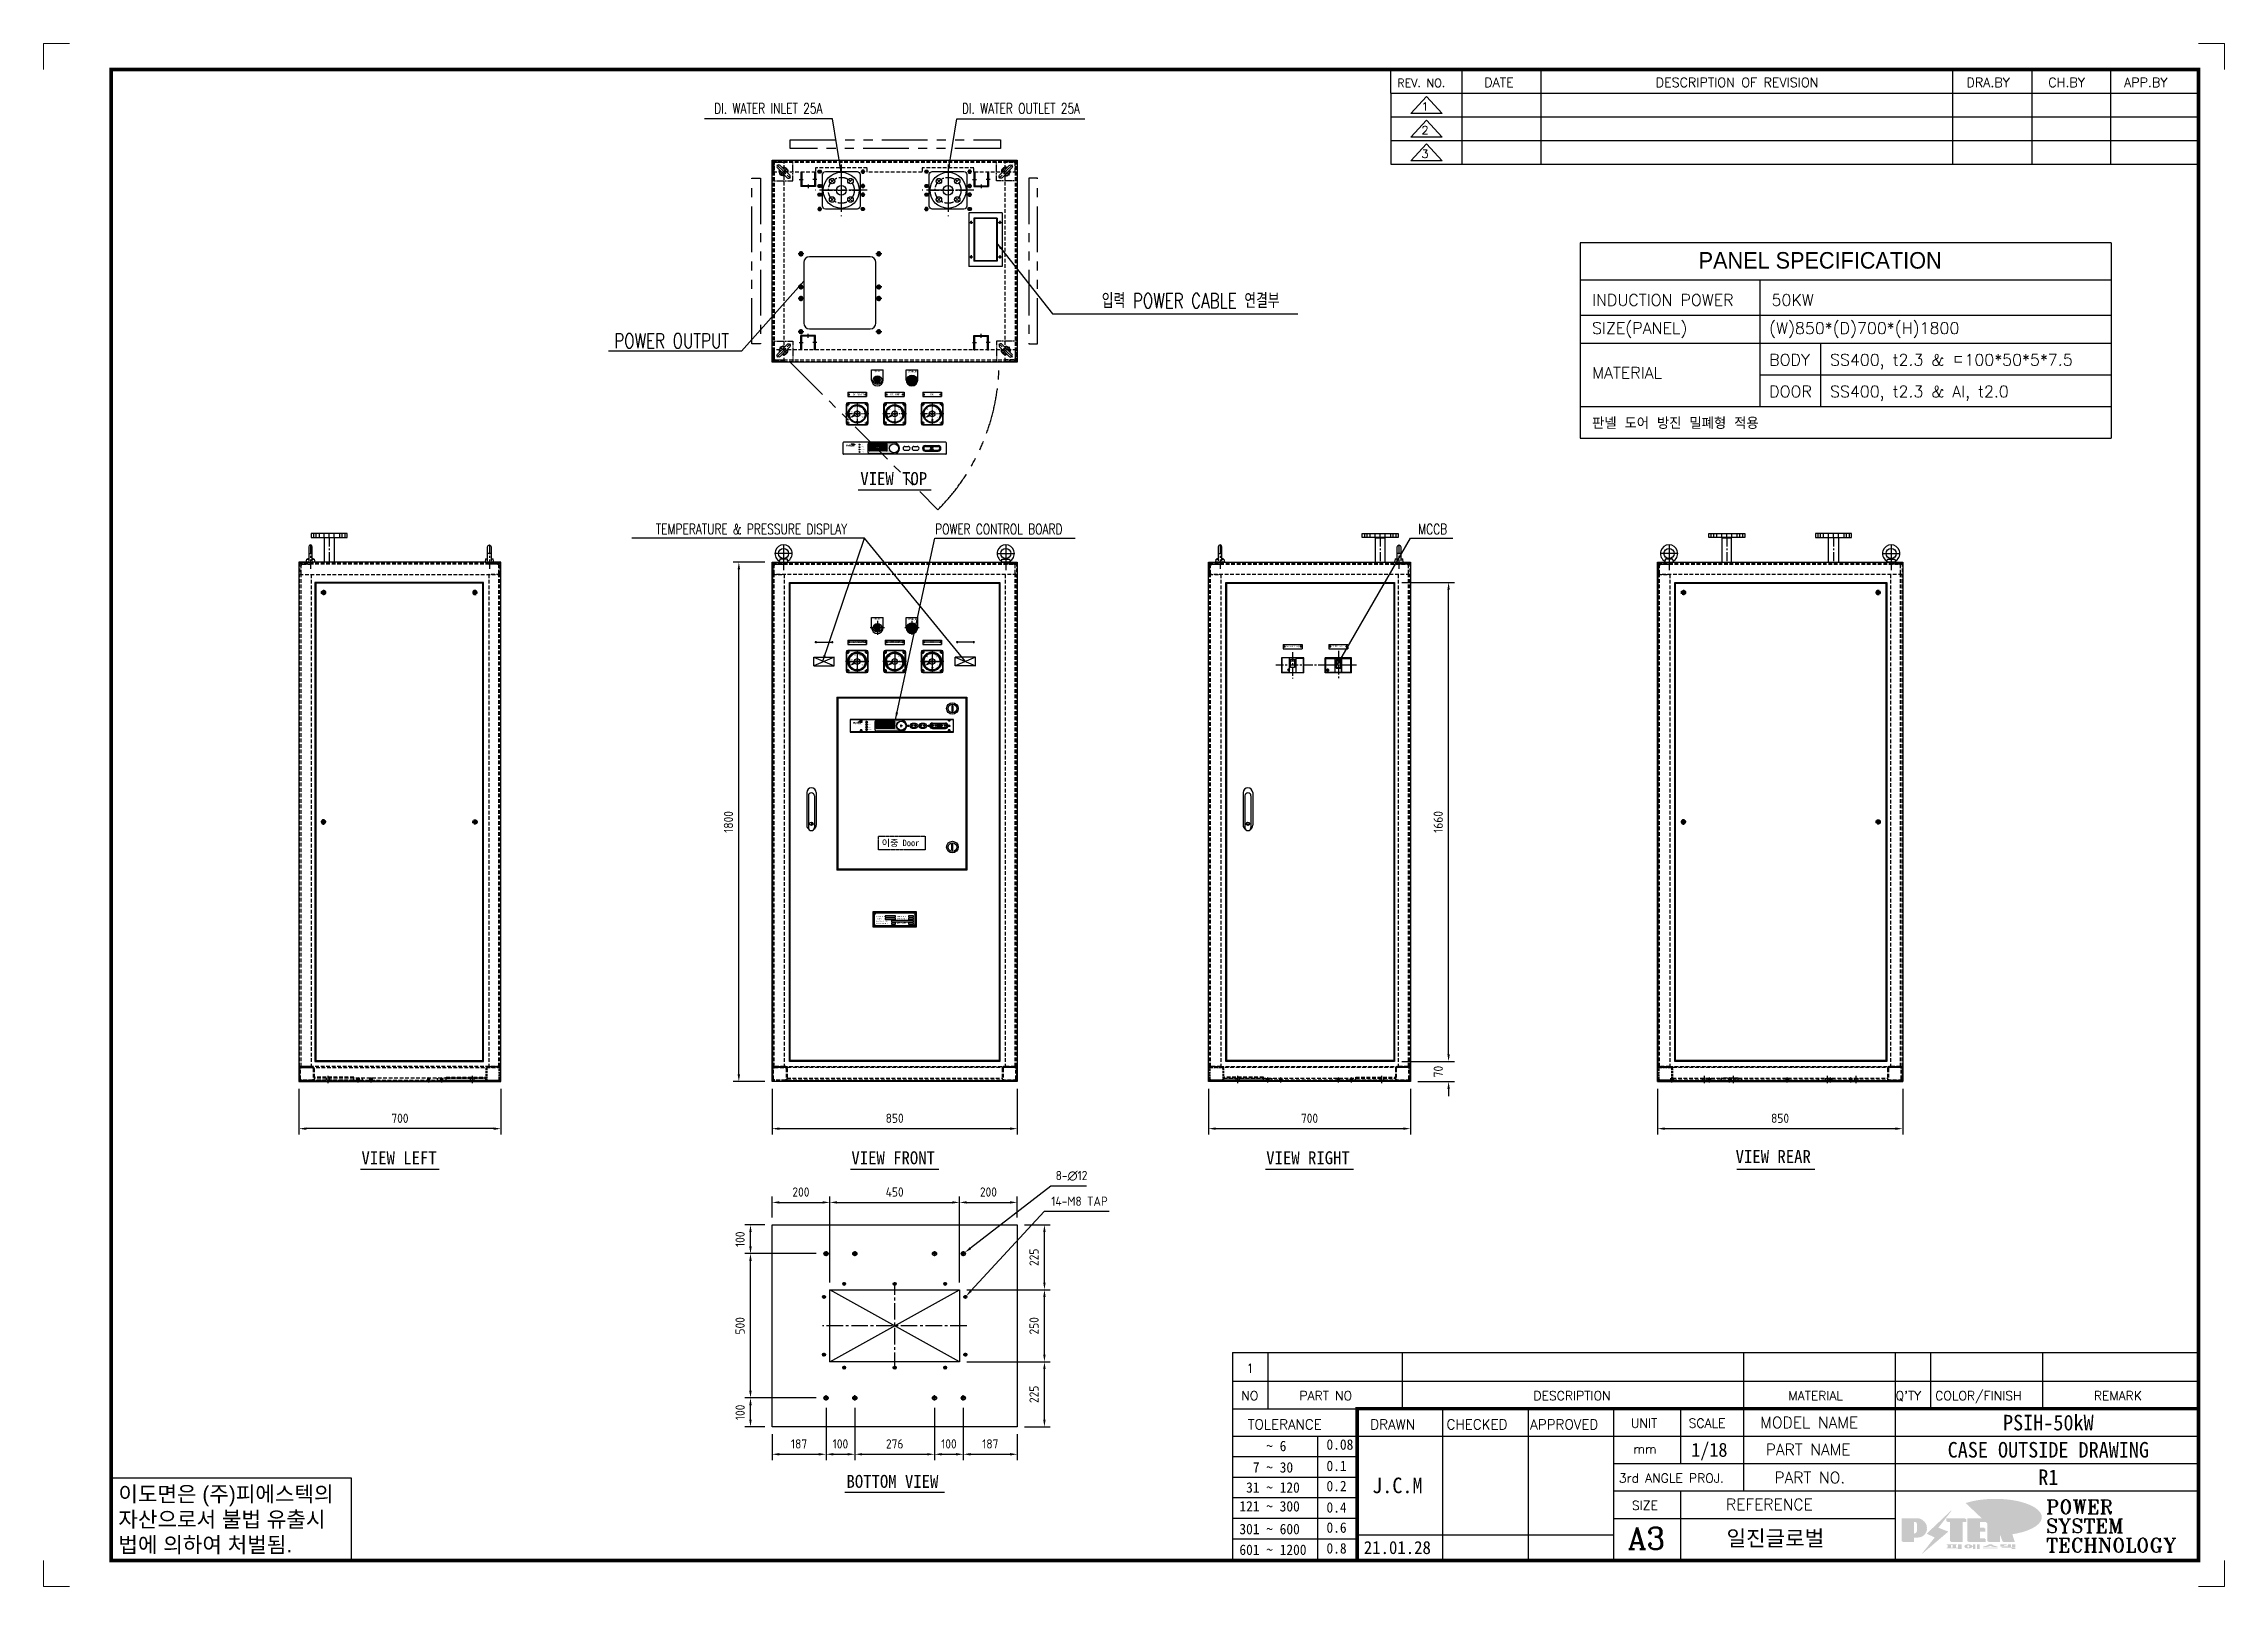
# Model space of a CAD drawing. Header units: millimetres. Extents: x -8980 to 16421, y 0 to 6237.
# Drawn here: x 8861 to 16421, y 0 to 5346 of the extents above; entities that cross this region are included whole.
import ezdxf
from ezdxf.enums import TextEntityAlignment as Align

# ---------------------------------------------------------------- set-up
doc = ezdxf.new("R2010")
doc.units = ezdxf.units.MM
for name, pattern in [('CENTER', [50.8, 31.75, -6.35, 6.35, -6.35]), ('CENTER1', [10, 7, -1, 1, -1]), ('CENTER2', [28.575, 19.05, -3.175, 3.175, -3.175]), ('CENTERX2', [101.6, 63.5, -12.7, 12.7, -12.7]), ('HIDDEN', [9.525, 6.35, -3.175]), ('HIDDEN2', [4.7625, 3.175, -1.5875]), ('HIDDENX2', [19.05, 12.7, -6.35]), ('PHANTOM', [2.5, 1.25, -0.25, 0.25, -0.25, 0.25, -0.25]), ('PHANTOM2', [31.75, 15.875, -3.175, 3.175, -3.175, 3.175, -3.175])]:
    doc.linetypes.add(name, pattern=pattern)
for name, color, linetype in [('3', 3, 'Continuous'), ('4', 7, 'Continuous'), ('8', 2, 'Continuous'), ('ACT', 7, 'Continuous'), ('BASE', 5, 'Continuous'), ('BO', 3, 'Continuous'), ('BOM', 6, 'Continuous'), ('case', 3, 'Continuous'), ('CEN', 1, 'CENTER'), ('CENTER', 1, 'CENTER'), ('CL', 1, 'CENTER'), ('FORMAT-1', 7, 'Continuous'), ('HL', 2, 'HIDDEN'), ('line', 3, 'Continuous'), ('MCCB', 7, 'Continuous'), ('SINK', 151, 'Continuous'), ('TAMPLATE', 7, 'Continuous'), ('THIN', 3, 'Continuous')]:
    doc.layers.add(name, color=color, linetype=linetype)
doc.layers.add('문자', color=2, linetype='Continuous', lineweight=30)
doc.styles.add('GHS', font='romans.shx', dxfattribs={"width": 0.8, "bigfont": 'ghs.shx'})
doc.styles.add('H', font='')
doc.styles.add('h1', font='')
doc.styles.add('HAN', font='')
doc.styles.add('RC', font='ROMANC.SHX')
doc.styles.add('ROMANT', font='romant')
doc.styles.add('RT', font='ROMANT.SHX', dxfattribs={"oblique": 15})
doc.styles.add('SINGLE', font='romans.shx', dxfattribs={"width": 0.75, "bigfont": 'ghs.shx'})
doc.styles.get("Standard").update_dxf_attribs({"font": 'ISOCP.SHX', "bigfont": 'WHGTXT.SHX'})
doc.styles.add('Wtxt', font='romans.shx', dxfattribs={"bigfont": 'whgtxt.shx'})
doc.styles.get('H').set_extended_font_data('Dotum')
doc.styles.get('h1').set_extended_font_data('New Gulim')
doc.styles.get('HAN').set_extended_font_data('GulimChe')
doc.dimstyles.new('PS-10', dxfattribs={"dimscale": 10, "dimtxt": 3.2, "dimasz": 2.5, "dimexe": 2, "dimexo": 2.5, "dimgap": 2, "dimtad": 1, "dimtoh": 1, "dimrnd": 0.05, "dimzin": 12, "dimdsep": 46, "dimtxsty": 'Standard', "dimcen": 0, "dimclrt": 2, "dimazin": 3, "dimtfac": 1, "dimtofl": 0, "dimtmove": 0, "dimatfit": 3, "dimfxl": 0, "dimtolj": 1, "dimtzin": 0, "dimarcsym": 0})
doc.dimstyles.new('PS-3', dxfattribs={"dimscale": 3, "dimtxt": 3.2, "dimasz": 2.5, "dimexe": 2, "dimexo": 2.5, "dimgap": 2, "dimtad": 1, "dimtoh": 1, "dimrnd": 0.05, "dimzin": 12, "dimdsep": 46, "dimtxsty": 'Standard', "dimcen": 0, "dimclrt": 2, "dimazin": 3, "dimtfac": 1, "dimtofl": 0, "dimtmove": 0, "dimatfit": 3, "dimfxl": 0, "dimtolj": 1, "dimtzin": 0, "dimarcsym": 0})

msp = doc.modelspace()

# ---------------------------------------------------------------- texts
at = {"color": 2, "style": 'HAN'}
for s, p in [('VIEW TOP', (11692.066, 3816.435, 0)), ('VIEW LEFT', (9962.737, 1462.819, 0)), ('VIEW FRONT', (11661.061, 1462.819, 0)), ('VIEW RIGHT', (13099.218, 1462.819, 0)), ('VIEW REAR', (14726.452, 1467.191, 0)), ('BOTTOM VIEW', (11644.125, 341.432, 0))]:
    msp.add_text(s, height=44.8, dxfattribs=at).set_placement(p)
at = {"color": 1, "style": 'HAN'}
msp.add_text('이중 Door', height=22.5, dxfattribs=at).set_placement((11766.093, 2587.539, 0), align=Align.TOP_LEFT)
at = {"layer": '8', "attachment_point": 5, "style": 'SINGLE'}
for s, insert, char_height in [('\\A1;DI. WATER INLET 25A', (11373.136, 5121.623, 0), 35.84), ('\\A1;DI. WATER OUTLET 25A', (12249.03, 5121.623, 0), 35.84), ('\\A1;입력 POWER CABLE 연결부', (12837.18, 4455.158, 0), 51.2), ('\\A1;POWER OUTPUT', (11037.917, 4315.802, 0), 51.2), ('\\A1;TEMPERATURE & PRESSURE DISPLAY', (11315.052, 3663.842, 0), 35.84), ('\\A1;POWER CONTROL BOARD', (12171.765, 3663.842, 0), 35.84), ('\\A1;MCCB', (13675.863, 3663.842, 0), 35.84)]:
    msp.add_mtext(s, dxfattribs=dict(at, insert=insert, char_height=char_height))
at = {"layer": 'line', "style": 'H'}
msp.add_text('PANEL SPECIFICATION', height=57.375, dxfattribs=at).set_placement((15019.393, 4595.047), align=Align.MIDDLE)
at = {"layer": '문자'}
for s, style, p in [('INDUCTION POWER', 'GHS', (14228.763, 4437.592)), ('50KW ', 'GHS', (14850.911, 4437.592)), ('SIZE(PANEL)', 'GHS', (14228.763, 4340.039)), ('(W)850*(D)700*(H)1800', 'GHS', (14842.687, 4340.039)), ('BODY', 'GHS', (14842.687, 4230.228)), ('SS400, t2.3 & ㄷ100*50*5*7.5', 'GHS', (15053.668, 4230.228)), ('MATERIAL', 'GHS', (14228.763, 4185.108)), ('DOOR', 'GHS', (14842.687, 4120.417)), ('SS400, t2.3 & Al, t2.0', 'GHS', (15053.668, 4120.417)), ('판넬 도어 방진 밀폐형 적용', 'Wtxt', (14228.763, 4010.606))]:
    msp.add_text(s, height=40.1625, dxfattribs=dict(at, style=style)).set_placement(p)

# ---------------------------------------------------------------- blocks, each defined once
blk = doc.blocks.new('re3')
at = {"color": 180}
for p, q in [((0, 0), (0, -4.55)), ((6.87, -0.64), (3.86, -3.91)), ((9.88, -3.91), (3.86, -3.91)), ((6.87, -0.64), (9.88, -3.91)), ((13.74, -4.55), (13.74, 0)), ((28.97, -4.55), (28.97, 0)), ((108.25, -4.55), (108.25, 0)), ((123.49, -4.55), (123.49, 0)), ((138.64, -4.55), (138.64, 0)), ((0, -4.55), (155.53, -4.55))]:
    blk.add_line(p, q, dxfattribs=at)
at = {"color": 2, "style": 'RC', "oblique": 15}
blk.add_attdef('REV.NO', text='', height=1.56, dxfattribs=at).set_placement((6.59, -2.56), align=Align.MIDDLE_CENTER)
blk.add_attdef('-1', text='', height=1.56, dxfattribs=at).set_placement((9.37, -1.66), align=Align.MIDDLE_LEFT)
at = {"color": 2, "style": 'HAN'}
for tag, p in [('REV.-DATE', (21.36, -2.28)), ('DRA.BY', (115.87, -2.28)), ('CH.BY', (131.07, -2.28)), ('APP.BY', (147.09, -2.28))]:
    blk.add_attdef(tag, text='', height=2.5, dxfattribs=at).set_placement(p, align=Align.MIDDLE_CENTER)
blk.add_attdef('DESCRIPTION-OF-REVISION', text='', height=2.5, dxfattribs=at).set_placement((31.61, -2.28), align=Align.MIDDLE_LEFT)
blk = doc.blocks.new('no3')
at = {"color": 180}
for p, q in [((0, 5.5), (0, 0)), ((0, 5.5), (186, 5.5)), ((6.79, 5.5), (6.79, 0)), ((32.74, 0.11), (32.74, 5.5)), ((98.4, 5.5), (98.4, 0)), ((127.61, 5.5), (127.61, 0)), ((134.43, 5.5), (134.43, 0)), ((155.98, 5.5), (155.98, 0))]:
    blk.add_line(p, q, dxfattribs=at)
at = {"color": 2, "style": 'HAN'}
for tag, p in [('PART-NO', (19.76, 2.75)), ('MATERIAL', (111.38, 2.75)), ("Q'TY", (131.02, 2.75)), ('COLOR/FINISH', (145.2, 2.75)), ('REMARK', (170.76, 2.75))]:
    blk.add_attdef(tag, text='', height=2.9, dxfattribs=at).set_placement(p, align=Align.MIDDLE_CENTER)
blk.add_attdef('DESCRIPTION', text='', height=2.9, dxfattribs=at).set_placement((34.51, 2.75), align=Align.MIDDLE_LEFT)
at = {"color": 2, "style": 'RT', "oblique": 15}
blk.add_attdef('NO', text='', height=1.74, dxfattribs=at).set_placement((3.38, 2.51), align=Align.MIDDLE_CENTER)
blk = doc.blocks.new('t3')
for p, q in [((0, 15.88), (46.25, 15.88)), ((0, 15.88), (0, 0)), ((46.25, 15.88), (46.25, 0)), ((0, 0), (46.25, 0))]:
    blk.add_line(p, q)
at = {"color": 1, "style": 'h1'}
for s, p in [('이도면은 (주)피에스텍의', (1.4, 11.29)), ('자산으로서 불법 유출시', (1.4, 6.41)), ('법에 의하여 처벌됨.', (1.4, 1.52))]:
    blk.add_text(s, height=3, dxfattribs=at).set_placement(p)
blk = doc.blocks.new('new LOGO')
at = {"layer": 'line'}
h = blk.add_hatch(color=1, dxfattribs=at)
h.paths.add_polyline_path([(41.5, 16.4), (54.3, 16.4, 1), (54.3, 82.9), (0, 82.9), (0, -0.1), (41.5, -0.1)])
h.paths.add_polyline_path([(41.5, 27.9), (41.5, 71.9), (43.6, 71.9, -0.414214), (54.6, 60.9), (54.6, 38.9, -0.414214), (43.6, 27.9)], flags=16)
h.paths.add_polyline_path([(214.7, 71.9), (227.5, 71.9), (227.5, 82.9), (159.7, 82.9), (159.7, 71.9), (172.5, 71.9), (172.5, -0.1), (214.7, -0.1)])
h.paths.add_polyline_path([(276, 37.4), (294.8, 37.4), (294.8, 49.1), (276, 49.1), (276, 71.9), (294.8, 71.9), (294.8, 82.9), (234.5, 82.9), (234.5, -0.1), (297, -0.1), (297, 10.9), (276, 10.9)])
h.paths.add_polyline_path([(347.2, 35.2), (359.7, -0.1), (400.5, -0.1), (379.6, 66.8), (399.7, 82.9), (380.6, 82.9), (347.2, 61.6), (347.2, 82.9), (305.5, 82.9), (305.5, -0.1), (347.2, -0.1)])
h = blk.add_hatch(color=250, dxfattribs=at)
h.paths.add_polyline_path([(44.5, 69.4), (46.6, 69.4, -0.129793), (52, 68, 0.221832), (43.6, 71.9), (41.5, 71.9), (41.5, 27.9), (43.6, 27.9, 0.02048), (44.5, 28)], flags=17)
h.paths.add_polyline_path([(44.5, 13.9), (57.3, 13.9, 0.72362), (77.1, 73.9, -0.679777), (54.3, 16.4), (41.5, 16.4), (41.5, -0.1), (3, -0.1), (3, -2.6), (44.5, -2.6)])
h.paths.add_polyline_path([(117.9, 14.2), (71.5, -44.4), (77.1, -39.6), (120.8, 15.6), (92, 28.9), (173.3, 106), (177.5, 111.4), (89.1, 27.6)])
h.paths.add_polyline_path([(162.7, 71.9), (162.7, 69.4), (172.5, 69.4), (172.5, 71.9)], flags=17)
h.paths.add_polyline_path([(217.7, 69.4), (230.5, 69.4), (230.5, 80.4), (227.5, 80.4), (227.5, 71.9), (214.7, 71.9), (214.7, -0.1), (175.5, -0.1), (175.5, -2.6), (217.7, -2.6)])
h.paths.add_polyline_path([(297.8, 46.6), (294.8, 46.6), (294.8, 37.4), (276, 37.4), (276, 10.9), (279, 10.9), (279, 34.9), (297.8, 34.9)])
h.paths.add_polyline_path([(300, 8.4), (297, 8.4), (297, -0.1), (237.5, -0.1), (237.5, -2.6), (300, -2.6)])
h.paths.add_polyline_path([(297.8, 80.4), (294.8, 80.4), (294.8, 71.9), (276, 71.9), (276, 49.1), (279, 49.1), (279, 69.4), (297.8, 69.4)])
h.paths.add_polyline_path([(350.2, 80.4), (347.2, 80.4), (347.2, 61.6), (350.2, 63.5)])
h.paths.add_polyline_path([(350.2, 26.7), (347.2, 35.2), (347.2, -0.1), (308.5, -0.1), (308.5, -2.6), (350.2, -2.6)])
h.paths.add_polyline_path([(402.7, 80.4), (396.5, 80.4), (379.6, 66.8), (400.5, -0.1), (361.8, -0.1), (362.7, -2.6), (403.5, -2.6), (382.6, 64.3)])
blk.add_hatch(color=5, dxfattribs=at).paths.add_polyline_path([(166.3, 35), (131, 49), (180.4, 112.7), (92, 28.9), (120.8, 15.6), (74.4, -43)])
h = blk.add_hatch(color=253, dxfattribs=at)
edge = h.paths.add_edge_path()
edge.add_ellipse((333.9, 86.4), major_axis=(-165.9, 0), ratio=0.39426, start_angle=111.51268, end_angle=334.46902)
edge.add_ellipse((314.1, 81.2), major_axis=(-153.7, 0), ratio=0.40699, start_angle=121.30662, end_angle=327.74369, ccw=False)
edge.add_line((394, 27.8), (394.7, 25.6))
h = blk.add_hatch(color=250, dxfattribs=at)
edge = h.paths.add_edge_path()
edge.add_ellipse((237.8, -17.6), major_axis=(-14.3, 0), ratio=0.526336, start_angle=192.2456, end_angle=269.07481)
edge.add_line((238.1, -10.1), (237.6, -10.1))
edge.add_ellipse((237.8, -17.6), major_axis=(-14.3, 0), ratio=0.526336, start_angle=270.92519, end_angle=449.07481)
edge.add_line((237.6, -25.1), (238.1, -25.1))
edge.add_ellipse((237.8, -17.6), major_axis=(-14.3, 0), ratio=0.526336, start_angle=450.92519, end_angle=527.7544)
edge.add_line((251.7, -19.2), (254.1, -19.2))
edge.add_line((254.1, -19.2), (254.1, -27.1))
edge.add_line((254.1, -27.1), (263.1, -27.1))
edge.add_line((263.1, -27.1), (263.1, -10.1))
edge.add_line((263.1, -10.1), (254.1, -10.1))
edge.add_line((254.1, -10.1), (254.1, -16))
edge.add_line((254.1, -16), (251.7, -16))
h.paths.add_polyline_path([(241, -16.4), (241, -18.7, -1), (234.4, -18.7), (234.4, -16.4, -1)], flags=16)
h.paths.add_polyline_path([(278.2, -10.1), (268.1, -10.1), (268.1, -27.1), (278.2, -27.1)])
h.paths.add_polyline_path([(310.3, -10.1), (310.3, -11.1, -0.157169), (289.3, -17.5), (294, -19.9, 0.128407), (316.3, -15.9, 0.128407), (338.6, -19.9), (343.3, -17.5, -0.157169), (322.2, -11.1), (322.2, -10.1)])
h.paths.add_polyline_path([(342.1, -25.1), (342.1, -22.3), (290.4, -22.3), (290.4, -25.1)])
h.paths.add_polyline_path([(352, -10.1), (352, -16.2, 0.414214), (354, -18.2), (378.7, -18.2), (378.7, -19.6), (390.2, -19.6), (390.2, -10.1), (378.7, -10.1), (378.7, -13.6), (374.7, -13.6), (374.7, -15.1), (378.7, -15.1), (378.7, -16.2), (364.7, -16.2), (364.7, -15.1), (371.2, -15.1), (371.2, -13.6), (364.7, -13.6), (364.7, -12.6), (374.7, -12.6), (374.7, -10.1)])
h.paths.add_polyline_path([(393.8, -10.1), (393.8, -19.6), (405, -19.6), (405, -10.1)])
h.paths.add_polyline_path([(405, -27.1), (405, -20.9), (356.8, -20.9), (356.8, -23), (391.8, -23), (391.8, -27.1)])
h.paths.add_polyline_path([(200.4, -10.1), (200.4, -22.3), (193.2, -22.3), (193.2, -12.6), (196.6, -12.6), (196.6, -10.1), (161, -10.1), (161, -12.6), (164.5, -12.6), (164.5, -22.3), (161, -22.3), (161, -25.1), (200.4, -25.1), (200.4, -27.1), (213.9, -27.1), (213.9, -10.1)])
h.paths.add_polyline_path([(182, -12.6), (175.6, -12.6), (175.6, -22.3), (182, -22.3)], flags=17)
blk = doc.blocks.new('format-3')
at = {"color": 3, "lineweight": 9}
for p, q in [((0, 292), (0, 297)), ((5, 297), (0, 297)), ((415, 297), (420, 297)), ((420, 292), (420, 297)), ((0, 5), (0, 0)), ((420, 5), (420, 0)), ((5, 0), (0, 0)), ((415, 0), (420, 0))]:
    blk.add_line(p, q, dxfattribs=at)
at = {"color": 180}
for p, q in [((259.47, 287.45), (259.47, 292)), ((273.21, 287.45), (273.21, 292)), ((288.44, 287.45), (288.44, 292)), ((367.72, 287.45), (367.72, 292)), ((382.95, 287.45), (382.95, 292)), ((398.11, 287.45), (398.11, 292)), ((259.47, 287.45), (415, 287.45)), ((229, 39.49), (229, 5)), ((229, 39.49), (415, 39.49)), ((235.79, 39.49), (235.79, 34.21)), ((261.74, 34.21), (261.74, 39.49)), ((327.4, 39.49), (327.4, 34.21)), ((356.61, 39.49), (356.61, 34.21)), ((363.43, 39.49), (363.43, 34.21)), ((384.98, 39.49), (384.98, 34.21)), ((229, 34.21), (252.98, 34.21)), ((269.46, 5), (269.46, 34.21)), ((285.95, 5), (285.95, 34.21)), ((302.44, 5), (302.44, 34.21)), ((315.22, 34.21), (315.22, 23.65)), ((327.4, 34.21), (327.4, 18.37)), ((356.61, 34.21), (356.61, 5)), ((229, 28.93), (252.98, 28.93)), ((245.39, 5.23), (245.39, 28.93)), ((252.98, 28.93), (415, 28.93)), ((229, 24.98), (252.98, 24.98)), ((229, 21.03), (252.98, 21.03)), ((302.44, 23.65), (415, 23.65)), ((229, 17.08), (252.98, 17.08)), ((302.44, 18.37), (415, 18.37)), ((315.22, 18.37), (315.22, 5)), ((229, 13.13), (252.98, 13.13)), ((302.44, 13.09), (356.61, 13.09)), ((229, 9.18), (252.98, 9.18)), ((252.98, 9.95), (302.44, 9.95))]:
    blk.add_line(p, q, dxfattribs=at)
at = {"const_width": 0.7}
blk.add_lwpolyline([(252.98, 5), (252.98, 34.21), (415, 34.21)], dxfattribs=at)
at = {"layer": 'FORMAT-1', "const_width": 0.7}
blk.add_lwpolyline([(13, 5), (13, 292), (415, 292), (415, 5)], close=True, dxfattribs=at)
blk.add_blockref('t3', (13, 5))
at = {"xscale": 0.05400000000000027, "yscale": 0.05400000000000027, "zscale": 0.05400000000000027}
blk.add_blockref('new LOGO', (357.85, 8.65), dxfattribs=at)
at = {"color": 2}
for s, height, style, p in [('REV. NO.', 1.56, 'RC', (260.73, 288.65)), ('DATE', 1.788, 'RC', (277.45, 288.64)), ('DESCRIPTION OF REVISION', 1.7875, 'RC', (310.48, 288.64)), ('DRA.BY', 1.788, 'RC', (370.33, 288.64)), ('CH.BY', 1.788, 'RC', (386.09, 288.64)), ('APP.BY', 1.788, 'RC', (400.68, 288.64)), ('COLOR/FINISH', 1.7424, 'RC', (364.3, 35.83)), ('NO', 1.742, 'RC', (230.66, 35.83)), ('PART NO', 1.742, 'RC', (241.86, 35.83)), ('DESCRIPTION', 1.7424, 'RC', (286.93, 35.83)), ('MATERIAL', 1.742, 'RC', (336.02, 35.83)), ("Q'TY", 1.742, 'RC', (356.67, 35.83)), ('REMARK', 1.742, 'RC', (394.87, 35.83)), (' TOLERANCE', 1.9, 'RC', (230.61, 30.22)), ('DRAWN', 1.9, 'RC', (255.5, 30.22)), ('CHECKED', 1.9, 'RC', (270.21, 30.22)), ('APPROVED', 1.9, 'RC', (286.3, 30.22)), ('UNIT', 1.742, 'RC', (305.69, 30.55)), ('SCALE', 1.742, 'RC', (316.82, 30.55)), ('MODEL NAME', 2.178, 'RC', (330.62, 30.46)), ('    ~ 6', 2, 'HAN', (230.3, 26.03)), ('0.08', 2, 'HAN', (247.07, 26.31)), ('mm', 1.742, 'RC', (306.17, 25.56)), ('PART NAME', 2.178, 'RC', (331.67, 25.24)), ('  7 ~ 30', 2, 'HAN', (230.3, 21.91)), ('0.1', 2, 'HAN', (247.07, 22.2)), ('3rd ANGLE PROJ.', 1.7424, 'RC', (303.37, 19.97)), ('PART NO.', 2.178, 'RC', (333.34, 19.85)), (' 31 ~ 120', 2, 'HAN', (230.3, 18.04)), ('0.2', 2, 'HAN', (247.07, 18.32)), ('REFERENCE', 2.178, 'RC', (324.02, 14.69)), ('121 ~ 300', 2, 'HAN', (230.3, 14.42)), ('0.4', 2, 'HAN', (247.07, 14.2)), ('SIZE', 1.742, 'RC', (305.89, 14.71)), ('301 ~ 600', 2, 'HAN', (230.3, 10.04)), ('0.6', 2, 'HAN', (247.07, 10.32)), ('601 ~ 1200', 2, 'HAN', (230.3, 6.05)), ('0.8', 2, 'HAN', (247.07, 6.33))]:
    blk.add_text(s, height=height, dxfattribs=dict(at, style=style)).set_placement(p)
at = {"style": 'ROMANT'}
for s, p in [('POWER', (385.65, 13.96)), ('SYSTEM', (385.65, 10.31)), ('TECHNOLOGY', (385.65, 6.56))]:
    blk.add_text(s, height=2.7, dxfattribs=at).set_placement(p)
at = {"color": 2, "lineweight": 25, "style": 'RC'}
blk.add_text('A3', height=4.182, dxfattribs=at).set_placement((305.11, 7.14))
at = {"style": 'HAN'}
for tag, height, p in [('MODEL-NAME', 3, (386.6, 31.53)), ('SCALE', 2.7, (321.31, 26.29)), ('PART-NAME', 3, (386.6, 26.29)), ('PART-NO', 3, (386.6, 21.01)), ('DRA-BY', 3, (261.22, 19.44)), ('CH-BY', 3, (277.71, 19.44)), ('APP-BY', 3, (294.2, 19.44)), ('DRA-DATE', 2.5, (261.22, 7.48)), ('CH-DATE', 2.5, (277.71, 7.48)), ('APP-DATE', 2.5, (294.2, 7.48)), ('관련업체', 3, (334.02, 9.26))]:
    blk.add_attdef(tag, text='', height=height, dxfattribs=at).set_placement(p, align=Align.MIDDLE_CENTER)
blk = doc.blocks.new('MCLBM1')
at = {"color": 0}
blk.add_circle((0, 0), 0.5, dxfattribs=at)
at = {"style": 'H'}
blk.add_text('BM', height=0.5, dxfattribs=at).set_placement((0, 0), align=Align.MIDDLE)
at = {"style": 'H', "flags": 1}
for tag, p in [('SPEC', (0, -3)), ('WEIGHT', (0, -5)), ('NAME', (0, -1)), ('ENAME', (0, -2)), ('MATERIAL', (0, -4)), ('REMARK', (0, -6))]:
    blk.add_attdef(tag, p, '', height=0.5, dxfattribs=at)
blk = doc.blocks.new('A$C288B02AA')
for points in [[(-3.2, 0.6, 0.414214), (-0.6, 3.2)], [(0.6, 3.2, 0.414214), (3.2, 0.6)], [(-3.2, -0.6, -0.414214), (-0.6, -3.2)], [(3.2, -0.6, 0.414214), (0.6, -3.2)]]:
    blk.add_lwpolyline(points, format="xyb")
at = {"color": 6, "linetype": 'PHANTOM2'}
blk.add_circle((0, 0), 7.5, dxfattribs=at)
blk.add_circle((0, 0), 6)
for start, end in [(169.52432, 190.47568), (79.52432, 100.47568), (349.52432, 10.47568), (259.52432, 280.47568)]:
    blk.add_arc((0, 0), 3.3, start, end)
at = {"layer": 'CENTER'}
for p, q in [((9, 0), (-9, 0)), ((0, 9), (0, -9))]:
    blk.add_line(p, q, dxfattribs=at)
at = {"layer": 'BOM', "rotation": 270}
blk.add_blockref('MCLBM1', (3.4, -3.4), dxfattribs=at)
blk = doc.blocks.new('*D533')
at = {"color": 0, "lineweight": -2}
for p, q in [((14455.5, 1724), (14455.5, 1566.1)), ((15305.5, 1724), (15305.5, 1566.1)), ((14480.5, 1586.1), (15280.5, 1586.1))]:
    blk.add_line(p, q, dxfattribs=at)
at = {"color": 0}
for points in [[(14480.5, 1590.3), (14480.5, 1581.9), (14455.5, 1586.1)], [(15280.5, 1590.3), (15280.5, 1581.9), (15305.5, 1586.1)]]:
    blk.add_solid(points, dxfattribs=at)
at = {"layer": 'DEFPOINTS', "color": 0}
for p in [(14455.5, 1749, 0), (15305.5, 1749, 0), (15305.5, 1586.1)]:
    blk.add_point(p, dxfattribs=at)
at = {"color": 2, "insert": (14880.5, 1622.1), "char_height": 32, "attachment_point": 5}
blk.add_mtext('\\A1;850', dxfattribs=at)
blk = doc.blocks.new('*D534')
at = {"color": 0, "lineweight": -2}
for p, q in [((9746, 1724), (9746, 1566.1)), ((10446, 1724), (10446, 1566.1)), ((10421, 1586.1), (9771, 1586.1))]:
    blk.add_line(p, q, dxfattribs=at)
at = {"color": 0}
for points in [[(9771, 1590.3), (9771, 1581.9), (9746, 1586.1)], [(10421, 1590.3), (10421, 1581.9), (10446, 1586.1)]]:
    blk.add_solid(points, dxfattribs=at)
at = {"layer": 'DEFPOINTS', "color": 0}
for p in [(9746, 1749, 0), (10446, 1749, 0), (9746, 1586.1)]:
    blk.add_point(p, dxfattribs=at)
at = {"color": 2, "insert": (10096, 1622.1), "char_height": 32, "attachment_point": 5}
blk.add_mtext('\\A1;700', dxfattribs=at)
blk = doc.blocks.new('A$C5BCB7C3E')
for p, q in [((-4, 7.5), (61, 7.5)), ((-4, 7.5), (-4, -7.5)), ((-3.1, 0), (3.1, 0)), ((0, 3.1), (0, -3.1)), ((53.9, 0), (60.1, 0)), ((57, 3.1), (57, -3.1)), ((61, 7.5), (61, -7.5)), ((-4, -7.5), (61, -7.5))]:
    blk.add_line(p, q)
for centre in [(0, 0), (57, 0)]:
    blk.add_circle(centre, 1.75)
at = {"layer": 'CEN', "color": 1, "linetype": 'CENTER'}
for p, q in [((-3.1, 0), (3.1, 0)), ((-3.1, 0), (3.1, 0)), ((0, 3.1), (0, -3.1)), ((0, 3.1), (0, -3.1)), ((0, 3.1), (0, -3.1)), ((0, 3.1), (0, -3.1)), ((53.9, 0), (60.1, 0)), ((53.9, 0), (60.1, 0)), ((53.9, 0), (60.1, 0)), ((53.9, 0), (60.1, 0)), ((57, 3.1), (57, -3.1)), ((57, 3.1), (57, -3.1)), ((57, 3.1), (57, -3.1)), ((57, 3.1), (57, -3.1))]:
    blk.add_line(p, q, dxfattribs=at)
at = {"color": 3, "style": 'HAN'}
blk.add_text('DC VOLT', height=7, dxfattribs=at).set_placement((13.4, -3.4))
blk = doc.blocks.new('A$C34360021')
for p, q in [((-4, 7.5), (61, 7.5)), ((-4, 7.5), (-4, -7.5)), ((-3.1, 0), (3.1, 0)), ((0, 3.1), (0, -3.1)), ((53.9, 0), (60.1, 0)), ((57, 3.1), (57, -3.1)), ((61, 7.5), (61, -7.5)), ((-4, -7.5), (61, -7.5))]:
    blk.add_line(p, q)
for centre in [(0, 0), (57, 0)]:
    blk.add_circle(centre, 1.75)
at = {"layer": 'CEN', "color": 1, "linetype": 'CENTER'}
for p, q in [((-3.1, 0), (3.1, 0)), ((-3.1, 0), (3.1, 0)), ((-3.1, 0), (3.1, 0)), ((-3.1, 0), (3.1, 0)), ((0, 3.1), (0, -3.1)), ((0, 3.1), (0, -3.1)), ((0, 3.1), (0, -3.1)), ((0, 3.1), (0, -3.1)), ((53.9, 0), (60.1, 0)), ((53.9, 0), (60.1, 0)), ((53.9, 0), (60.1, 0)), ((53.9, 0), (60.1, 0)), ((57, 3.1), (57, -3.1)), ((57, 3.1), (57, -3.1)), ((57, 3.1), (57, -3.1)), ((57, 3.1), (57, -3.1))]:
    blk.add_line(p, q, dxfattribs=at)
at = {"color": 3, "style": 'HAN'}
blk.add_text('DC AMP', height=7, dxfattribs=at).set_placement((14, -2.8))
blk = doc.blocks.new('A$C6F9E4155')
for p, q in [((-4, 7.5), (-4, -7.5)), ((-4, 7.5), (61, 7.5)), ((-3.1, 0), (3.1, 0)), ((0, 3.1), (0, -3.1)), ((53.9, 0), (60.1, 0)), ((57, 3.1), (57, -3.1)), ((61, 7.5), (61, -7.5)), ((-4, -7.5), (61, -7.5))]:
    blk.add_line(p, q)
for centre in [(0, 0), (57, 0)]:
    blk.add_circle(centre, 1.75)
at = {"layer": 'CEN', "color": 1, "linetype": 'CENTER'}
for p, q in [((-3.1, 0), (3.1, 0)), ((-3.1, 0), (3.1, 0)), ((-3.1, 0), (3.1, 0)), ((-3.1, 0), (3.1, 0)), ((0, 3.1), (0, -3.1)), ((0, 3.1), (0, -3.1)), ((0, 3.1), (0, -3.1)), ((0, 3.1), (0, -3.1)), ((53.9, 0), (60.1, 0)), ((53.9, 0), (60.1, 0)), ((53.9, 0), (60.1, 0)), ((53.9, 0), (60.1, 0)), ((57, 3.1), (57, -3.1)), ((57, 3.1), (57, -3.1)), ((57, 3.1), (57, -3.1)), ((57, 3.1), (57, -3.1))]:
    blk.add_line(p, q, dxfattribs=at)
at = {"color": 3, "style": 'HAN'}
blk.add_text('KW', height=7, dxfattribs=at).set_placement((22.3, -3.3))
blk = doc.blocks.new('A$C4862291F')
for color, points in [(7, [(-12.5, 0, 1), (12.5, 0, 1)]), (1, [(107.5, 0, 1), (132.5, 0, 1)])]:
    blk.add_hatch(color=color).paths.add_polyline_path(points)
for p, q in [((-20, 35), (20, 35)), ((-20, 0), (-20, 35)), ((20, 0), (20, 35)), ((100, 35, 0), (140, 35, 0)), ((100, 0, 0), (100, 35, 0)), ((140, 0, 0), (140, 35, 0))]:
    blk.add_line(p, q)
at = {"color": 3}
for centre in [(0, 0), (0, 0), (120, 0), (120, 0, 0), (120, 0, 0)]:
    blk.add_circle(centre, 15, dxfattribs=at)
for centre, radius in [((0, 0), 15), ((120, 0, 0), 17.5), ((120, 0, 0), 16.8), ((120, 0, 0), 15), ((120, 0, 0), 12.5)]:
    blk.add_circle(centre, radius)
at = {"color": 0}
blk.add_circle((120, 0, 0), 15, dxfattribs=at)
blk.add_circle((120, 0, 0), 15, dxfattribs=at)
blk.add_circle((120, 0, 0), 15, dxfattribs=at)
blk.add_circle((120, 0, 0), 15, dxfattribs=at)
blk.add_circle((120, 0, 0), 15, dxfattribs=at)
for centre in [(0, 0), (120, 0, 0)]:
    blk.add_arc(centre, 20, 180, 0)
at = {"layer": 'case', "color": 3}
blk.add_circle((120, 0, 0), 15, dxfattribs=at)
at = {"style": 'HAN'}
for s, p in [('전 원', (-9.6, 27.1)), ('STAND_BY', (106.7, 27.1, 0))]:
    blk.add_text(s, height=5, dxfattribs=at).set_placement(p)
blk = doc.blocks.new('A$C1517136A')
at = {"color": 1, "linetype": 'CENTER2'}
for p, q in [((40.7, 0), (-40.7, 0)), ((40.7, 0), (-40.7, 0)), ((40.7, 0), (-40.7, 0)), ((0, 40.7), (0, -40.7)), ((0, 40.7), (0, -40.7)), ((0, 40.7), (0, -40.7))]:
    blk.add_line(p, q, dxfattribs=at)
for p, q in [((-38.4, 32.3), (-38.4, -32.7)), ((-36.5, 32), (-36.5, -32)), ((32, 38.4), (-32, 38.4)), ((32, 36.5), (-32, 36.5)), ((-26.1, 2.7), (-29.3, 3.1)), ((-25.5, 6), (-28.7, 6.7)), ((-24.6, 9.1), (-27.6, 10.3)), ((-23.3, 12.2), (-26.1, 13.6)), ((-21.5, 15), (-24.2, 16.8)), ((-19.5, 17.6), (-21.9, 19.7)), ((-17.1, 19.9), (-19.2, 22.3)), ((-14.5, 21.9), (-16.3, 24.5)), ((-11.7, 23.5), (-13.1, 26.4)), ((-8.6, 24.8), (-9.7, 27.8)), ((-5.5, 25.7), (-6.1, 28.8)), ((-2.2, 26.1), (-2.5, 29.3)), ((1.1, 26.2), (1.2, 29.4)), ((4.4, 25.9), (4.9, 29)), ((7.6, 25.1), (8.5, 28.2)), ((10.7, 24), (12, 26.9)), ((13.6, 22.4), (15.3, 25.2)), ((16.3, 20.6), (18.3, 23.1)), ((18.7, 18.4), (21, 20.6)), ((20.9, 15.9), (23.4, 17.8)), ((22.7, 13.1), (25.5, 14.7)), ((24.2, 10.2), (27.1, 11.4)), ((25.3, 7.1), (28.4, 7.9)), ((26, 3.8), (29.1, 4.3)), ((26.2, 0.5), (29.4, 0.6)), ((36.5, -32, 0), (36.5, 32, 0)), ((38.4, -32, 0), (38.4, 32, 0)), ((-32, -36.5), (32, -36.5)), ((-32, -38.4), (32, -38.4)), ((-26.2, -0.5), (-29.4, -0.6)), ((-26, -3.8), (-29.1, -4.3)), ((-25.3, -7.1), (-28.4, -7.9)), ((-24.2, -10.2), (-27.1, -11.4)), ((-22.7, -13.1), (-25.5, -14.7)), ((23.3, -12.2), (26.1, -13.6)), ((24.6, -9.1), (27.6, -10.3)), ((25.5, -6), (28.7, -6.7)), ((26.1, -2.7), (29.3, -3.1))]:
    blk.add_line(p, q)
at = {"color": 1, "linetype": 'CENTER'}
for p, q in [((-26.6, 32), (-37.4, 32)), ((-32, 37.4), (-32, 26.6)), ((37.4, 32), (26.6, 32)), ((32, 37.4), (32, 26.6)), ((-26.6, -32), (-37.4, -32)), ((-32, -26.6), (-32, -37.4)), ((37.4, -32), (26.6, -32)), ((32, -26.6), (32, -37.4))]:
    blk.add_line(p, q, dxfattribs=at)
at = {"color": 3}
for p in [(-9.1, -3), (-8.3, -4.8), (-7.2, -6.4)]:
    blk.add_line(p, (-19.7, -11.4), dxfattribs=at)
for centre, radius in [((-32, 32), 1.76), ((0, 0), 31.7), ((0, 0), 29.4), ((0, 0), 9.6), ((0, 0), 3.2), ((32, 32), 1.76), ((-32, -32), 1.76), ((32, -32), 1.76)]:
    blk.add_circle(centre, radius)
blk.add_circle((0, 0), 31.7, dxfattribs=at)
blk.add_circle((0, 0), 31.7, dxfattribs=at)
blk.add_circle((0, 0), 31.7, dxfattribs=at)
for centre, radius, start, end in [((-32, 32), 6.4, 90, 180), ((-32, 32), 4.48, 90, 180), ((32, 32), 6.4, 0, 90), ((32, 32), 4.48, 0, 90), ((-32, -32), 6.4, 180, 270), ((-32, -32), 4.48, 180, 270), ((32, -32), 6.4, 270, 0), ((32, -32), 4.48, 270, 0)]:
    blk.add_arc(centre, radius, start, end)
at = {"color": 3, "style": 'HAN'}
for s, p in [('50', (-19.1, 17.7, -2066.5)), ('100', (12.4, 17.6, -2066.5)), ('0', (-21.9, -11, -2066.5)), ('150', (15.7, -9.9, -2066.5))]:
    blk.add_text(s, height=3.2, dxfattribs=at).set_placement(p, align=Align.TOP_LEFT)
at = {"color": 3, "insert": (-3.9, -18.6), "char_height": 6.4, "attachment_point": 1, "style": 'HAN'}
blk.add_mtext('KW', dxfattribs=at)
blk = doc.blocks.new('A$C7956288B')
at = {"color": 1, "linetype": 'CENTER2'}
for p, q in [((40.7, 0), (-40.7, 0)), ((0, 40.7), (0, -40.7))]:
    blk.add_line(p, q, dxfattribs=at)
for p, q in [((-38.4, 32.3), (-38.4, -32.7)), ((-36.5, 32), (-36.5, -32)), ((32, 38.4), (-32, 38.4)), ((32, 36.5), (-32, 36.5)), ((-26.1, 2.7), (-29.3, 3.1)), ((-25.5, 6), (-28.7, 6.7)), ((-24.6, 9.1), (-27.6, 10.3)), ((-23.3, 12.2), (-26.1, 13.6)), ((-21.5, 15), (-24.2, 16.8)), ((-19.5, 17.6), (-21.9, 19.7)), ((-17.1, 19.9), (-19.2, 22.3)), ((-14.5, 21.9), (-16.3, 24.5)), ((-11.7, 23.5), (-13.1, 26.4)), ((-8.6, 24.8), (-9.7, 27.8)), ((-5.5, 25.7), (-6.1, 28.8)), ((-2.2, 26.1), (-2.5, 29.3)), ((1.1, 26.2), (1.2, 29.4)), ((4.4, 25.9), (4.9, 29)), ((7.6, 25.1), (8.5, 28.2)), ((10.7, 24), (12, 26.9)), ((13.6, 22.4), (15.3, 25.2)), ((16.3, 20.6), (18.3, 23.1)), ((18.7, 18.4), (21, 20.6)), ((20.9, 15.9), (23.4, 17.8)), ((22.7, 13.1), (25.5, 14.7)), ((24.2, 10.2), (27.1, 11.4)), ((25.3, 7.1), (28.4, 7.9)), ((26, 3.8), (29.1, 4.3)), ((26.2, 0.5), (29.4, 0.6)), ((36.5, -32, 0), (36.5, 32, 0)), ((38.4, -32, 0), (38.4, 32, 0)), ((-32, -36.5), (32, -36.5)), ((-32, -38.4), (32, -38.4)), ((-26.2, -0.5), (-29.4, -0.6)), ((-26, -3.8), (-29.1, -4.3)), ((-25.3, -7.1), (-28.4, -7.9)), ((-24.2, -10.2), (-27.1, -11.4)), ((-22.7, -13.1), (-25.5, -14.7)), ((23.3, -12.2), (26.1, -13.6)), ((24.6, -9.1), (27.6, -10.3)), ((25.5, -6), (28.7, -6.7)), ((26.1, -2.7), (29.3, -3.1))]:
    blk.add_line(p, q)
at = {"color": 1, "linetype": 'CENTER'}
for p, q in [((-26.6, 32), (-37.4, 32)), ((-32, 37.4), (-32, 26.6)), ((37.4, 32), (26.6, 32)), ((32, 37.4), (32, 26.6)), ((-26.6, -32), (-37.4, -32)), ((-32, -26.6), (-32, -37.4)), ((37.4, -32), (26.6, -32)), ((32, -26.6), (32, -37.4))]:
    blk.add_line(p, q, dxfattribs=at)
at = {"color": 3}
for p, q in [((-9.1, -3), (-19.7, -11.4)), ((-8.3, -4.8), (-19.7, -11.4)), ((-7.2, -6.4), (-19.7, -11.4)), ((-3.4, -26.5), (3.4, -26.5))]:
    blk.add_line(p, q, dxfattribs=at)
for centre, radius in [((-32, 32), 1.76), ((0, 0), 31.7), ((0, 0), 29.4), ((0, 0), 9.6), ((0, 0), 3.2), ((32, 32), 1.76), ((-32, -32), 1.76), ((32, -32), 1.76)]:
    blk.add_circle(centre, radius)
for centre, radius, start, end in [((-32, 32), 6.4, 90, 180), ((-32, 32), 4.48, 90, 180), ((32, 32), 6.4, 0, 90), ((32, 32), 4.48, 0, 90), ((-32, -32), 6.4, 180, 270), ((-32, -32), 4.48, 180, 270), ((32, -32), 6.4, 270, 0), ((32, -32), 4.48, 270, 0)]:
    blk.add_arc(centre, radius, start, end)
at = {"color": 3, "style": 'HAN'}
for s, p in [('200', (-24.3, 8.3, -2066.5)), ('400', (-11.7, 22.7, -2066.5)), ('600', (6.5, 22.4, -2066.5)), ('800', (16.9, 9.2, -2066.5)), ('0', (-21.9, -11, -2066.5)), ('1000', (14.3, -9.9, -2066.5))]:
    blk.add_text(s, height=3.2, dxfattribs=at).set_placement(p, align=Align.TOP_LEFT)
at = {"color": 3, "insert": (-2, -18.6), "char_height": 6.4, "attachment_point": 1, "style": 'HAN'}
blk.add_mtext('V', dxfattribs=at)
blk = doc.blocks.new('A$C348D2C00')
at = {"color": 1, "linetype": 'CENTER2'}
for p, q in [((40.7, 0), (-40.7, 0)), ((40.7, 0), (-40.7, 0)), ((0, 40.7), (0, -40.7)), ((0, 40.7), (0, -40.7))]:
    blk.add_line(p, q, dxfattribs=at)
for p, q in [((-38.4, 32.3), (-38.4, -32.7)), ((-36.5, 32), (-36.5, -32)), ((32, 38.4), (-32, 38.4)), ((32, 36.5), (-32, 36.5)), ((-26.1, 2.7), (-29.3, 3.1)), ((-25.5, 6), (-28.7, 6.7)), ((-24.6, 9.1), (-27.6, 10.3)), ((-23.3, 12.2), (-26.1, 13.6)), ((-21.5, 15), (-24.2, 16.8)), ((-19.5, 17.6), (-21.9, 19.7)), ((-17.1, 19.9), (-19.2, 22.3)), ((-14.5, 21.9), (-16.3, 24.5)), ((-11.7, 23.5), (-13.1, 26.4)), ((-8.6, 24.8), (-9.7, 27.8)), ((-5.5, 25.7), (-6.1, 28.8)), ((-2.2, 26.1), (-2.5, 29.3)), ((1.1, 26.2), (1.2, 29.4)), ((4.4, 25.9), (4.9, 29)), ((7.6, 25.1), (8.5, 28.2)), ((10.7, 24), (12, 26.9)), ((13.6, 22.4), (15.3, 25.2)), ((16.3, 20.6), (18.3, 23.1)), ((18.7, 18.4), (21, 20.6)), ((20.9, 15.9), (23.4, 17.8)), ((22.7, 13.1), (25.5, 14.7)), ((24.2, 10.2), (27.1, 11.4)), ((25.3, 7.1), (28.4, 7.9)), ((26, 3.8), (29.1, 4.3)), ((26.2, 0.5), (29.4, 0.6)), ((36.5, -32, 0), (36.5, 32, 0)), ((38.4, -32, 0), (38.4, 32, 0)), ((-32, -36.5), (32, -36.5)), ((-32, -38.4), (32, -38.4)), ((-26.2, -0.5), (-29.4, -0.6)), ((-26, -3.8), (-29.1, -4.3)), ((-25.3, -7.1), (-28.4, -7.9)), ((-24.2, -10.2), (-27.1, -11.4)), ((-22.7, -13.1), (-25.5, -14.7)), ((23.3, -12.2), (26.1, -13.6)), ((24.6, -9.1), (27.6, -10.3)), ((25.5, -6), (28.7, -6.7)), ((26.1, -2.7), (29.3, -3.1))]:
    blk.add_line(p, q)
at = {"color": 1, "linetype": 'CENTER'}
for p, q in [((-26.6, 32), (-37.4, 32)), ((-32, 37.4), (-32, 26.6)), ((37.4, 32), (26.6, 32)), ((32, 37.4), (32, 26.6)), ((-26.6, -32), (-37.4, -32)), ((-32, -26.6), (-32, -37.4)), ((37.4, -32), (26.6, -32)), ((32, -26.6), (32, -37.4))]:
    blk.add_line(p, q, dxfattribs=at)
at = {"color": 3}
for p, q in [((-9.1, -3), (-19.7, -11.4)), ((-8.3, -4.8), (-19.7, -11.4)), ((-7.2, -6.4), (-19.7, -11.4)), ((-3.4, -26.5), (3.4, -26.5))]:
    blk.add_line(p, q, dxfattribs=at)
for centre, radius in [((-32, 32), 1.76), ((0, 0), 31.7), ((0, 0), 29.4), ((0, 0), 9.6), ((0, 0), 3.2), ((32, 32), 1.76), ((-32, -32), 1.76), ((32, -32), 1.76)]:
    blk.add_circle(centre, radius)
for centre, radius, start, end in [((-32, 32), 6.4, 90, 180), ((-32, 32), 4.48, 90, 180), ((32, 32), 6.4, 0, 90), ((32, 32), 4.48, 0, 90), ((-32, -32), 6.4, 180, 270), ((-32, -32), 4.48, 180, 270), ((32, -32), 6.4, 270, 0), ((32, -32), 4.48, 270, 0)]:
    blk.add_arc(centre, radius, start, end)
at = {"color": 3, "style": 'HAN'}
for s, p in [('100', (-19.4, 19.1, -2066.5)), ('200', (11.7, 19.3, -2066.5)), ('0', (-21.9, -11, -2066.5)), ('300', (14.3, -9.9, -2066.5))]:
    blk.add_text(s, height=3.2, dxfattribs=at).set_placement(p, align=Align.TOP_LEFT)
at = {"color": 3, "insert": (-2, -18.6), "char_height": 6.4, "attachment_point": 1, "style": 'HAN'}
blk.add_mtext('A', dxfattribs=at)
blk = doc.blocks.new('ASDFASFDA')
for p, q in [((-5937.3, 4209, 0), (-6007.8, 4179, 0)), ((-6007.8, 4209, 0), (-5937.3, 4179, 0))]:
    blk.add_line(p, q)
at = {"color": 3}
for p, q in [((-6007.8, 4209, 0), (-5937.3, 4209, 0)), ((-6007.8, 4179, 0), (-6007.8, 4209, 0)), ((-6007.8, 4179, 0), (-5937.3, 4179, 0)), ((-5937.3, 4179, 0), (-5937.3, 4209, 0))]:
    blk.add_line(p, q, dxfattribs=at)
for centre in [(-6001, 4261, 0), (-5944, 4261, 0)]:
    blk.add_circle(centre, 1.25, dxfattribs=at)
for centre in [(-6001, 4261, 0), (-5944, 4261, 0)]:
    blk.add_arc(centre, 1.5, 259.62912, 191.20824)
at = {"layer": 'CEN', "color": 1, "linetype": 'CENTER'}
for p, q in [((-6004.1, 4261, 0), (-5997.9, 4261, 0)), ((-6001, 4264, 0), (-6001, 4257.9, 0)), ((-6001, 4264, 0), (-6001, 4257.9, 0)), ((-5947.1, 4261, 0), (-5940.9, 4261, 0)), ((-5947.1, 4261, 0), (-5940.9, 4261, 0)), ((-5944, 4264, 0), (-5944, 4257.9, 0)), ((-5944, 4264, 0), (-5944, 4257.9, 0))]:
    blk.add_line(p, q, dxfattribs=at)
at = {"layer": 'CENTER', "linetype": 'CENTER', "ltscale": 7}
blk.add_line((-5997.9, 4261, 0), (-5947.1, 4261, 0), dxfattribs=at)
blk = doc.blocks.new('A$C625E00E4')
h = blk.add_hatch(color=152)
edge = h.paths.add_edge_path(flags=16)
edge.add_arc((175.9, 0), 15.5, 0, 360)
edge = h.paths.add_edge_path(flags=16)
edge.add_arc((150.2, 13.7), 2, 0, 90)
edge.add_line((150.2, 15.7), (91.2, 15.7))
edge.add_arc((91.2, 13.7), 2, 90, 180)
edge.add_line((89.2, 13.7), (89.2, -6.8))
edge.add_arc((91.2, -6.8), 2, 180, 270)
edge.add_line((91.2, -8.8), (150.2, -8.8))
edge.add_arc((150.2, -6.8), 2, 270, 360)
edge.add_line((152.2, -6.8), (152.2, 13.7))
edge = h.paths.add_edge_path()
edge.add_arc((89.8, 15.1), 4, 90, 180)
edge.add_line((85.8, 15.1), (85.8, -14.9))
edge.add_arc((89.8, -14.9), 4, 180, 270)
edge.add_line((89.8, -18.9), (175.9, -18.9))
edge.add_arc((175.9, 0.1), 19, 270, 450)
edge.add_line((175.9, 19.1), (89.8, 19.1))
h = blk.add_hatch()
h.set_pattern_fill('ANSI31', color=256, style=0)
h.set_pattern_definition([(45, (-12264.8705, -317.9555), (-2.245064, 2.245064), [])])
h.paths.add_polyline_path([(113.8, 5.9), (125.9, 5.9), (125.9, -0.3), (113.8, -0.3)], flags=16)
edge = h.paths.add_edge_path()
edge.add_arc((150.2, -6.8), 2, 270, 360)
edge.add_line((152.2, -6.8), (152.2, 13.7))
edge.add_arc((150.2, 13.7), 2, 0, 90)
edge.add_line((150.2, 15.7), (91.2, 15.7))
edge.add_arc((91.2, 13.7), 2, 90, 180)
edge.add_line((89.2, 13.7), (89.2, -6.8))
edge.add_arc((91.2, -6.8), 2, 180, 270)
edge.add_line((91.2, -8.8), (150.2, -8.8))
h.paths.add_polyline_path([(115.6, 1.4), (124.8, 1.4), (124.8, 5.1), (115.6, 5.1)], flags=8)
h = blk.add_hatch(color=252)
edge = h.paths.add_edge_path()
edge.add_line((284, 9.5), (329, 9.5))
edge.add_arc((329, 0), 9.5, -90, 90, ccw=False)
edge.add_line((329, -9.5), (284, -9.5))
edge.add_arc((284, 0), 9.5, 90, 270, ccw=False)
edge = h.paths.add_edge_path(flags=16)
edge.add_line((316.3, 6.5), (327.8, 6.5))
edge.add_arc((327.8, 0), 6.5, -90, 90, ccw=False)
edge.add_line((327.8, -6.5), (316.3, -6.5))
edge.add_arc((316.3, 0), 6.5, 90, 270, ccw=False)
edge = h.paths.add_edge_path(flags=16)
edge.add_arc((296.8, 0), 6.5, 270, 450)
edge.add_line((296.8, 6.5), (285.3, 6.5))
edge.add_arc((285.3, 0), 6.5, 90, 270)
edge.add_line((285.3, -6.5), (296.8, -6.5))
at = {"layer": 'TAMPLATE'}
h = blk.add_hatch(color=1, dxfattribs=at)
h.paths.add_polyline_path([(12.8, 8.4), (13.7, 8.4, 1), (13.7, 12.7), (10.1, 12.7), (10.1, 7.3), (12.8, 7.3)])
h.paths.add_polyline_path([(12.8, 9.1), (12.8, 12), (13, 12, -0.414214), (13.7, 11.3), (13.7, 9.8, -0.414214), (13, 9.1)], flags=16)
h.paths.add_polyline_path([(24.2, 12), (25.1, 12), (25.1, 12.7), (20.6, 12.7), (20.6, 12), (21.5, 12), (21.5, 7.3), (24.2, 7.3)])
h.paths.add_polyline_path([(28.3, 9.7), (29.5, 9.7), (29.5, 10.5), (28.3, 10.5), (28.3, 12), (29.5, 12), (29.5, 12.7), (25.5, 12.7), (25.5, 7.3), (29.6, 7.3), (29.6, 8), (28.3, 8)])
h.paths.add_polyline_path([(32.9, 9.6), (33.8, 7.3), (36.4, 7.3), (35.1, 11.7), (36.4, 12.7), (35.1, 12.7), (32.9, 11.3), (32.9, 12.7), (30.2, 12.7), (30.2, 7.3), (32.9, 7.3)])
h = blk.add_hatch(color=250, dxfattribs=at)
h.paths.add_polyline_path([(13, 11.8), (13.2, 11.8, -0.129793), (13.5, 11.8, 0.221832), (13, 12), (12.8, 12), (12.8, 9.1), (13, 9.1, 0.02048), (13, 9.1)], flags=17)
h.paths.add_polyline_path([(13, 8.2), (13.9, 8.2, 0.72362), (15.2, 12.1, -0.679777), (13.7, 8.4), (12.8, 8.4), (12.8, 7.3), (10.3, 7.3), (10.3, 7.1), (13, 7.1)])
h.paths.add_polyline_path([(17.9, 8.2), (14.8, 4.4), (15.2, 4.7), (18.1, 8.3), (16.2, 9.2), (21.5, 14.3), (21.8, 14.6), (16, 9.1)])
h.paths.add_polyline_path([(20.8, 12), (20.8, 11.8), (21.5, 11.8), (21.5, 12)], flags=17)
h.paths.add_polyline_path([(24.4, 11.8), (25.3, 11.8), (25.3, 12.6), (25.1, 12.6), (25.1, 12), (24.2, 12), (24.2, 7.3), (21.7, 7.3), (21.7, 7.1), (24.4, 7.1)])
h.paths.add_polyline_path([(29.7, 10.3), (29.5, 10.3), (29.5, 9.7), (28.3, 9.7), (28.3, 8), (28.5, 8), (28.5, 9.6), (29.7, 9.6)])
h.paths.add_polyline_path([(29.8, 7.8), (29.6, 7.8), (29.6, 7.3), (25.7, 7.3), (25.7, 7.1), (29.8, 7.1)])
h.paths.add_polyline_path([(29.7, 12.6), (29.5, 12.6), (29.5, 12), (28.3, 12), (28.3, 10.5), (28.5, 10.5), (28.5, 11.8), (29.7, 11.8)])
h.paths.add_polyline_path([(33.1, 12.6), (32.9, 12.6), (32.9, 11.3), (33.1, 11.5)])
h.paths.add_polyline_path([(33.1, 9), (32.9, 9.6), (32.9, 7.3), (30.4, 7.3), (30.4, 7.1), (33.1, 7.1)])
h.paths.add_polyline_path([(36.6, 12.6), (36.2, 12.6), (35.1, 11.7), (36.4, 7.3), (33.9, 7.3), (34, 7.1), (36.6, 7.1), (35.3, 11.5)])
blk.add_hatch(color=5, dxfattribs=at).paths.add_polyline_path([(21.1, 9.6), (18.7, 10.5), (22, 14.7), (16.2, 9.2), (18.1, 8.3), (15, 4.5)])
h = blk.add_hatch(color=151, dxfattribs=at)
edge = h.paths.add_edge_path()
edge.add_ellipse((32.1, 13), major_axis=(-10.9, 0), ratio=0.39426, start_angle=111.51268, end_angle=334.46902)
edge.add_ellipse((30.8, 12.6), major_axis=(-10.1, 0), ratio=0.40699, start_angle=121.30662, end_angle=327.74369, ccw=False)
edge.add_line((36, 9.1), (36.1, 9))
for p, q in [((0, -20), (0, 20)), ((355.5, 20.8), (0.8, 20.8)), ((85.8, -14.9), (85.8, 15.1)), ((89.2, -6.8), (89.2, 13.7)), ((175.9, 19.1, 0), (89.8, 19.1)), ((150.2, 15.7), (91.2, 15.7)), ((152.2, -6.8), (152.2, 13.7)), ((284, 9.5), (329, 9.5)), ((356.3, 20), (356.3, -20)), ((355.5, -20.8), (0.8, -20.8)), ((175.9, -18.9, 0), (89.8, -18.9)), ((150.2, -8.8), (91.2, -8.8)), ((284, -9.5), (329, -9.5))]:
    blk.add_line(p, q)
blk.add_lwpolyline([(113.8, 5.9), (125.9, 5.9), (125.9, -0.3), (113.8, -0.3)], close=True)
at = {"color": 1}
for centre in [(56, 12.8), (56, 4.2), (56, -4.2), (56, -12.8)]:
    blk.add_circle(centre, 1.5, dxfattribs=at)
for centre, radius in [((56, 12.8), 1.5), ((56, 4.2), 1.5), ((175.9, 0, 0), 15.5), ((56, -4.2), 1.5), ((56, -12.8), 1.5)]:
    blk.add_circle(centre, radius)
for centre, radius, start, end in [((0.8, 20), 0.8, 90, 180), ((89.8, 15.1), 4, 90, 180), ((91.2, 13.7), 2, 90, 180), ((150.2, 13.7), 2, 0, 90), ((175.9, 0.1, 0), 19, 270, 90), ((284, 0), 9.5, 90, 270), ((329, 0), 9.5, 270, 90), ((355.5, 20), 0.8, 0, 90), ((0.8, -20), 0.8, 180, 270), ((89.8, -14.9), 4, 180, 270), ((91.2, -6.8), 2, 180, 270), ((150.2, -6.8), 2, 270, 0), ((355.5, -20), 0.8, 270, 0)]:
    blk.add_arc(centre, radius, start, end)
at = {"layer": 'SINK'}
for p, q in [((213.8, 6.5), (225.3, 6.5)), ((244.8, 6.5), (256.3, 6.5)), ((285.3, 6.5), (296.8, 6.5)), ((316.3, 6.5), (327.8, 6.5)), ((213.8, -6.5), (225.3, -6.5)), ((244.8, -6.5), (256.3, -6.5)), ((285.3, -6.5), (296.8, -6.5)), ((316.3, -6.5), (327.8, -6.5))]:
    blk.add_line(p, q, dxfattribs=at)
for centre, start, end in [((213.8, 0), 90, 270), ((225.3, 0), 270, 90), ((244.8, 0), 90, 270), ((256.3, 0), 270, 90), ((285.3, 0), 90, 270), ((296.8, 0), 270, 90), ((316.3, 0), 90, 270), ((327.8, 0), 270, 90)]:
    blk.add_arc(centre, 6.5, start, end, dxfattribs=at)
at = {"char_height": 2, "width": 17.679, "attachment_point": 1}
for s, insert in [('{\\C250;RUN}', (63.1, 13.9)), ('{\\C250;STOP}', (63.1, 5.3)), ('{\\C250;ALARM}', (63.1, -3.2)), ('{\\C250;FAULT}', (63.1, -11.7))]:
    blk.add_mtext(s, dxfattribs=dict(at, insert=insert))
at = {"insert": (116.3, 4.4, -1905.7), "char_height": 2, "width": 17.679, "attachment_point": 1, "style": 'h1'}
blk.add_mtext('{\\C254;투명부}', dxfattribs=at)
at = {"layer": 'TAMPLATE', "insert": (20.7, 6.3), "char_height": 1.573, "width": 57.558, "attachment_point": 1}
blk.add_mtext('{\\fGulim|b0|i0|c129|p50;\\C250;POWER SYSTEM}', dxfattribs=at)
blk = doc.blocks.new('A$C59370523')
at = {"linetype": 'CENTER'}
for p, q in [((-142.4, 0), (-137.6, 0)), ((-140, 2.4), (-140, -2.4)), ((-2.4, 0), (2.4, 0)), ((0, 2.4), (0, -2.4)), ((-142.4, -45), (-137.6, -45)), ((-140, -42.6), (-140, -47.4)), ((-2.4, -45), (2.4, -45)), ((0, -42.6), (0, -47.4))]:
    blk.add_line(p, q, dxfattribs=at)
for points in [[(-145, 5), (5, 5), (5, -50), (-145, -50)], [(-103.2, -15.3), (-67.1, -15.3), (-67.1, -10.5), (-103.2, -10.5)], [(-103.2, -23.3), (-67.1, -23.3), (-67.1, -18.5), (-103.2, -18.5)], [(-81.1, -31.1), (-5, -31.1), (-5, -26.3), (-81.1, -26.3)], [(-81.1, -39.2), (-67.1, -39.2), (-67.1, -34.4), (-81.1, -34.4)], [(-22.1, -15.1), (-5, -15.1), (-5, -10.3), (-22.1, -10.3)], [(-22.1, -23.1), (-5, -23.1), (-5, -18.3), (-22.1, -18.3)], [(-22, -39.1), (-4.9, -39.1), (-4.9, -34.3), (-22, -34.3)]]:
    blk.add_lwpolyline(points, close=True)
at = {"const_width": 0.6}
for points in [[(-140, -5, 0.414214), (-135, 0)], [(0, -5, -0.414214), (-5, 0)], [(-140, -40, -0.414214), (-135, -45)], [(0, -40, 0.414214), (-5, -45)]]:
    blk.add_lwpolyline(points, format="xyb", dxfattribs=at)
for points in [[(-135, 0), (-5, 0)], [(-140, -40), (-140, -5)], [(-5, -45), (-135, -45)], [(0, -5), (0, -40)]]:
    blk.add_lwpolyline(points, dxfattribs=at)
for points in [[(-135, 0), (-5, 0)], [(-140, -40), (-140, -5)], [(-5, -45), (-135, -45)], [(0, -5), (0, -40)]]:
    blk.add_lwpolyline(points)
for centre in [(-140, 0), (0, 0), (-140, -45), (0, -45)]:
    blk.add_circle(centre, 2)
at = {"color": 3}
for centre in [(-140, 0), (0, 0), (-140, -45), (0, -45)]:
    blk.add_circle(centre, 1.6, dxfattribs=at)
for centre, radius, start, end in [((-140, 0), 2, 346.2842, 280.64619), ((-140, 0), 5, 270, 0), ((0, 0), 2, 346.2842, 280.64619), ((-140, -45), 2, 346.2842, 280.64619), ((0, -45), 2, 346.2842, 280.64619)]:
    blk.add_arc(centre, radius, start, end)
at = {"layer": 'CENTER', "linetype": 'CENTER', "ltscale": 3}
for p, q in [((-135.9, 0), (-144.1, 0)), ((-140, 4.1), (-140, -4.1)), ((4.1, 0), (-4.1, 0)), ((0, 4.1), (0, -4.1)), ((-135.9, -45), (-144.1, -45)), ((-140, -40.9), (-140, -49.1)), ((4.1, -45), (-4.1, -45)), ((0, -40.9), (0, -49.1))]:
    blk.add_line(p, q, dxfattribs=at)
at = {"char_height": 4, "width": 144.56, "attachment_point": 1}
for s, insert, style in [('{\\fGulim|b0|i0|c129|p49;MODEL.NO.}', (-135.2, -10.8), 'HAN'), ('{\\fﾱﾼﾸﾲ|b0|i0|c129|p49;POWER}', (-135.2, -18.9), 'ROMANT'), ('{\\fﾱﾼﾸﾲ|b0|i0|c129|p49;INPUT VOLTAGE}', (-135.2, -26.7), 'ROMANT'), ('{\\fﾱﾼﾸﾲ|b0|i0|c129|p49;INPUT CURRENT}', (-135.2, -34.7), 'ROMANT'), ('{\\fﾱﾼﾸﾲ|b0|i0|c129|p49;SERIAL NO.}', (-62.3, -10.7), 'ROMANT'), ('{\\fﾱﾼﾸﾲ|b0|i0|c129|p49;FREQUENCY}', (-62.3, -18.8), 'ROMANT'), ('{\\fﾱﾼﾸﾲ|b0|i0|c129|p49;MFG. DATE}', (-62.1, -34.5), 'ROMANT')]:
    blk.add_mtext(s, dxfattribs=dict(at, insert=insert, style=style))
blk = doc.blocks.new('*D535')
at = {"color": 0, "lineweight": -2}
for p, q in [((11386.1, 1724), (11386.1, 1566.1)), ((12236.1, 1724), (12236.1, 1566.1)), ((11411.1, 1586.1), (12211.1, 1586.1))]:
    blk.add_line(p, q, dxfattribs=at)
at = {"color": 0}
for points in [[(11411.1, 1590.3), (11411.1, 1581.9), (11386.1, 1586.1)], [(12211.1, 1590.3), (12211.1, 1581.9), (12236.1, 1586.1)]]:
    blk.add_solid(points, dxfattribs=at)
at = {"layer": 'DEFPOINTS', "color": 0}
for p in [(11386.1, 1749, 0), (12236.1, 1749, 0), (12236.1, 1586.1)]:
    blk.add_point(p, dxfattribs=at)
at = {"color": 2, "insert": (11811.1, 1622.1), "char_height": 32, "attachment_point": 5}
blk.add_mtext('\\A1;850', dxfattribs=at)
blk = doc.blocks.new('*D536')
at = {"color": 0, "lineweight": -2}
for p, q in [((12899.2, 1724), (12899.2, 1566.1)), ((13599.2, 1724), (13599.2, 1566.1)), ((12924.2, 1586.1), (13574.2, 1586.1))]:
    blk.add_line(p, q, dxfattribs=at)
at = {"color": 0}
for points in [[(12924.2, 1590.3), (12924.2, 1581.9), (12899.2, 1586.1)], [(13574.2, 1590.3), (13574.2, 1581.9), (13599.2, 1586.1)]]:
    blk.add_solid(points, dxfattribs=at)
at = {"layer": 'DEFPOINTS', "color": 0}
for p in [(12899.2, 1749, 0), (13599.2, 1749, 0), (13599.2, 1586.1)]:
    blk.add_point(p, dxfattribs=at)
at = {"color": 2, "insert": (13249.2, 1622.1), "char_height": 32, "attachment_point": 5}
blk.add_mtext('\\A1;700', dxfattribs=at)
blk = doc.blocks.new('etmnrbfdsaz')
for p, q in [((66265, -44675.6, 0), (66330, -44675.6, 0)), ((66265, -44675.6, 0), (66265, -44690.6, 0)), ((66330, -44675.6, 0), (66330, -44690.6, 0)), ((66265, -44690.6, 0), (66330, -44690.6, 0))]:
    blk.add_line(p, q)
at = {"ltscale": 10}
for centre in [(66269, -44683.1, 0), (66326, -44683.1, 0)]:
    blk.add_circle(centre, 1.75, dxfattribs=at)
at = {"color": 3, "style": 'HAN'}
blk.add_text('주 전원 차단기', height=4, dxfattribs=at).set_placement((66277.3, -44684.8, 0))
blk = doc.blocks.new('4TBY')
for p, q in [((2021.4, 3396.4), (2086.4, 3396.4)), ((2021.4, 3396.4), (2021.4, 3381.4)), ((2021.4, 3381.4), (2086.4, 3381.4)), ((2086.4, 3396.4), (2086.4, 3381.4))]:
    blk.add_line(p, q)
for centre in [(2025.4, 3388.9), (2082.4, 3388.9)]:
    blk.add_circle(centre, 1.75)
at = {"color": 3, "style": 'HAN'}
blk.add_text('보조 전원 차단기', height=4, dxfattribs=at).set_placement((2032.7, 3387.2))
blk = doc.blocks.new('A$C7FB070ED')
at = {"color": 4}
for p, q in [((-108, 153), (8, 153)), ((-108, 153), (-108, -33)), ((8, 153), (8, -33)), ((-88, 133), (-12, 133)), ((-88, 133), (-88, -13)), ((-12, 133), (-12, -13)), ((-108, -33), (8, -33)), ((-88, -13), (-12, -13))]:
    blk.add_line(p, q, dxfattribs=at)
at = {"color": 1, "linetype": 'CENTER1'}
for p, q in [((-94.3, 120), (-105.7, 120)), ((-100, 125.7), (-100, 114.3)), ((5.7, 120), (-5.7, 120)), ((0, 125.7), (0, 114.3)), ((-94.3, 0), (-105.7, 0)), ((-100, 5.7), (-100, -5.7)), ((5.7, 0), (-5.7, 0)), ((0, 5.7), (0, -5.7))]:
    blk.add_line(p, q, dxfattribs=at)
at = {"color": 4}
for centre in [(-100, 120), (0, 120), (-100, 0), (0, 0)]:
    blk.add_circle(centre, 3, dxfattribs=at)
blk = doc.blocks.new('A$C434E4204')
for centre, radius in [((0, 0), 62.5), ((-31.8, 31.8), 9.5), ((0, 0), 17.2), ((31.8, 31.8), 9.5), ((-31.8, -31.8), 9.5), ((31.8, -31.8), 9.5)]:
    blk.add_circle(centre, radius)
at = {"layer": 'CENTER'}
for p, q in [((-62.5, 0), (62.5, 0)), ((-38.5, 38.5), (-25.1, 25.1)), ((0, 62.5), (0, -62.5)), ((25.1, 25.1), (38.5, 38.5)), ((-38.5, -38.5), (-25.1, -25.1)), ((25.1, -25.1), (38.5, -38.5))]:
    blk.add_line(p, q, dxfattribs=at)
blk.add_circle((0, 0), 45, dxfattribs=at)
blk = doc.blocks.new('A$C63E85DEC')
at = {"color": 1, "linetype": 'CENTERX2'}
for p, q in [((0, 90), (0, -90)), ((90, 0), (-90, 0))]:
    blk.add_line(p, q, dxfattribs=at)
at = {"color": 2, "linetype": 'HIDDEN'}
for points in [[(-72.1, 60), (-77.9, 60), (-80.8, 65), (-77.9, 70), (-72.1, 70), (-69.2, 65), (-72.1, 60)], [(72.1, 60), (77.9, 60), (80.8, 65), (77.9, 70), (72.1, 70), (69.2, 65), (72.1, 60)], [(-72.1, -60), (-77.9, -60), (-80.8, -65), (-77.9, -70), (-72.1, -70), (-69.2, -65), (-72.1, -60)], [(72.1, -60), (77.9, -60), (80.8, -65), (77.9, -70), (72.1, -70), (69.2, -65), (72.1, -60)]]:
    blk.add_lwpolyline(points, dxfattribs=at)
at = {"color": 2, "linetype": 'HIDDEN', "elevation": 0}
for points in [[(-72.1, 10), (-77.9, 10), (-80.8, 15), (-77.9, 20), (-72.1, 20), (-69.2, 15), (-72.1, 10)], [(72.1, 10), (77.9, 10), (80.8, 15), (77.9, 20), (72.1, 20), (69.2, 15), (72.1, 10)], [(-72.1, -20), (-77.9, -20), (-80.8, -15), (-77.9, -10), (-72.1, -10), (-69.2, -15), (-72.1, -20)], [(72.1, -20), (77.9, -20), (80.8, -15), (77.9, -10), (72.1, -10), (69.2, -15), (72.1, -20)]]:
    blk.add_lwpolyline(points, dxfattribs=at)
at = {"color": 3}
blk.add_lwpolyline([(-65, -55), (-65, 55, -0.414214), (-55, 65), (55, 65, -0.414214), (65, 55), (65, -55, -0.414214), (55, -65), (-55, -65, -0.414214)], format="xyb", close=True, dxfattribs=at)
at = {"color": 2, "linetype": 'HIDDEN'}
for centre in [(-75, 65), (-75, 15, 0), (75, 65), (75, 15, 0), (-75, -15, 0), (-75, -65), (75, -15, 0), (75, -65)]:
    blk.add_circle(centre, 5, dxfattribs=at)
for centre in [(-75, 65), (-75, 15, 0), (75, 65), (75, 15, 0), (-75, -15, 0), (-75, -65), (75, -15, 0), (75, -65)]:
    blk.add_circle(centre, 2.46)
at = {"layer": 'CENTER'}
for p, q in [((-80.5, 65), (-69.5, 65)), ((-80.5, 15, 0), (-69.5, 15, 0)), ((-75, 70.5), (-75, 59.5)), ((-75, 20.5, 0), (-75, 9.5, 0)), ((80.5, 65), (69.5, 65)), ((80.5, 15, 0), (69.5, 15, 0)), ((75, 70.5), (75, 59.5)), ((75, 20.5, 0), (75, 9.5, 0)), ((-80.5, -15, 0), (-69.5, -15, 0)), ((-80.5, -65), (-69.5, -65)), ((-75, -9.5, 0), (-75, -20.5, 0)), ((-75, -70.5), (-75, -59.5)), ((80.5, -15, 0), (69.5, -15, 0)), ((80.5, -65), (69.5, -65)), ((75, -9.5, 0), (75, -20.5, 0)), ((75, -70.5), (75, -59.5))]:
    blk.add_line(p, q, dxfattribs=at)
at = {"layer": 'THIN'}
for centre, start, end in [((-75, 65), 255, 165), ((-75, 15, 0), 255, 165), ((75, 65), 15, 285), ((75, 15, 0), 15, 285), ((-75, -15, 0), 255, 165), ((-75, -65), 195, 105), ((75, -15, 0), 15, 285), ((75, -65), 75, 345)]:
    blk.add_arc(centre, 3, start, end, dxfattribs=at)
blk = doc.blocks.new('TCW34TCD4S5ET')
at = {"color": 140}
for p, q in [((25243.4, 21054.1), (25243.4, 21104.1)), ((25243.4, 21054.1), (25243.4, 21104.1)), ((25243.4, 21104.1), (25293.4, 21104.1)), ((25243.4, 21104.1), (25245.4, 21104.1)), ((25243.4, 21104.1), (25245.4, 21104.1)), ((25246.4, 21054.1), (25246.4, 21101.1)), ((25246.4, 21054.1), (25246.4, 21101.1)), ((25246.4, 21101.1), (25290.4, 21101.1)), ((25290.4, 21054.1), (25290.4, 21101.1)), ((25290.4, 21054.1), (25290.4, 21101.1)), ((25293.4, 21054.1), (25293.4, 21104.1)), ((25293.4, 21054.1), (25293.4, 21104.1)), ((25243.4, 21054.1), (25246.4, 21054.1)), ((25243.4, 21054.1), (25246.4, 21054.1)), ((25290.4, 21054.1), (25293.4, 21054.1)), ((25290.4, 21054.1), (25293.4, 21054.1))]:
    blk.add_line(p, q, dxfattribs=at)
at = {"color": 1, "linetype": 'CENTER1'}
for p, q in [((25268.4, 21096.2), (25268.4, 21109.5)), ((25237.9, 21079.1), (25251.8, 21079.1)), ((25299, 21079.1), (25285.1, 21079.1))]:
    blk.add_line(p, q, dxfattribs=at)
blk = doc.blocks.new('3V55ET4R6Y')
blk.add_lwpolyline([(9567.2, -68819.3, -1), (9567.2, -68806.8), (9614.7, -68806.8, -1), (9614.7, -68819.3), (9567.2, -68819.3)], format="xyb")
for radius, start, end in [(15, 24.62432, 155.37568), (15, 204.62432, 335.37568), (13.1, 28.59046, 151.40954), (13.1, 208.59046, 331.40954)]:
    blk.add_arc((9590.9, -68813.1), radius, start, end)
at = {"layer": 'CENTER'}
for p, q in [((9590.9, -68795.1), (9590.9, -68831.1)), ((9557.9, -68813.1), (9623.9, -68813.1))]:
    blk.add_line(p, q, dxfattribs=at)
blk = doc.blocks.new('*D530')
at = {"color": 0, "lineweight": -2}
for p, q in [((11361.1, 3549), (11250.9, 3549)), ((11270.9, 1774), (11270.9, 3524)), ((11361.1, 1749), (11250.9, 1749))]:
    blk.add_line(p, q, dxfattribs=at)
at = {"color": 0}
for points in [[(11266.7, 3524), (11275.1, 3524), (11270.9, 3549)], [(11266.7, 1774), (11275.1, 1774), (11270.9, 1749)]]:
    blk.add_solid(points, dxfattribs=at)
at = {"layer": 'DEFPOINTS', "color": 0}
for p in [(11270.9, 3549), (11386.1, 3549, 0), (11386.1, 1749, 0)]:
    blk.add_point(p, dxfattribs=at)
at = {"color": 2, "insert": (11234.9, 2649), "char_height": 32, "attachment_point": 5, "rotation": 90}
blk.add_mtext('\\A1;1800', dxfattribs=at)
blk = doc.blocks.new('*D531')
at = {"color": 0, "lineweight": -2}
for p, q in [((13569.2, 1819), (13751.4, 1819)), ((13731.4, 1844), (13731.4, 1869)), ((13624.2, 1749), (13751.4, 1749)), ((13731.4, 1724), (13731.4, 1699))]:
    blk.add_line(p, q, dxfattribs=at)
at = {"color": 0}
for points in [[(13727.2, 1844), (13735.5, 1844), (13731.4, 1819)], [(13727.2, 1724), (13735.5, 1724), (13731.4, 1749)]]:
    blk.add_solid(points, dxfattribs=at)
at = {"layer": 'DEFPOINTS', "color": 0}
for p in [(13544.2, 1819), (13731.4, 1819), (13599.2, 1749, 0)]:
    blk.add_point(p, dxfattribs=at)
at = {"color": 2, "insert": (13695.4, 1784), "char_height": 32, "attachment_point": 5, "rotation": 90}
blk.add_mtext('\\A1;70', dxfattribs=at)
blk = doc.blocks.new('*D532')
at = {"color": 0, "lineweight": -2}
for p, q in [((13569.2, 3479), (13751.4, 3479)), ((13731.4, 1844), (13731.4, 3454)), ((13569.2, 1819), (13751.4, 1819))]:
    blk.add_line(p, q, dxfattribs=at)
at = {"color": 0}
for points in [[(13727.2, 3454), (13735.5, 3454), (13731.4, 3479)], [(13727.2, 1844), (13735.5, 1844), (13731.4, 1819)]]:
    blk.add_solid(points, dxfattribs=at)
at = {"layer": 'DEFPOINTS', "color": 0}
for p in [(13544.2, 3479), (13731.4, 3479), (13544.2, 1819)]:
    blk.add_point(p, dxfattribs=at)
at = {"color": 2, "insert": (13695.4, 2649), "char_height": 32, "attachment_point": 5, "rotation": 90}
blk.add_mtext('\\A1;1660', dxfattribs=at)
blk = doc.blocks.new('TTYU')
at = {"color": 2, "linetype": 'HIDDEN2'}
blk.add_lwpolyline([(-49709.5, 19626), (-49702, 19626), (-49698.3, 19632.5), (-49702, 19639), (-49709.5, 19639), (-49713.3, 19632.5), (-49709.5, 19626)], dxfattribs=at)
blk.add_circle((-49705.8, 19632.5), 6.5, dxfattribs=at)
blk.add_circle((-49705.8, 19632.5), 3.32)
at = {"layer": 'CENTER'}
for p, q in [((-49715.8, 19632.5), (-49695.8, 19632.5)), ((-49705.8, 19641.5), (-49705.8, 19623.5))]:
    blk.add_line(p, q, dxfattribs=at)
at = {"layer": 'THIN'}
blk.add_arc((-49705.8, 19632.5), 4, 255, 195, dxfattribs=at)
blk = doc.blocks.new('*D558')
at = {"color": 0, "linetype": 'ByBlock', "lineweight": -2}
for p, q in [((11573.1, 618.7), (11573.1, 437.7)), ((11386.1, 527.9), (11386.1, 437.7)), ((11411.1, 457.7), (11548.1, 457.7))]:
    blk.add_line(p, q, dxfattribs=at)
at = {"color": 0}
for points in [[(11411.1, 461.9), (11411.1, 453.6), (11386.1, 457.7)], [(11548.1, 461.9), (11548.1, 453.6), (11573.1, 457.7)]]:
    blk.add_solid(points, dxfattribs=at)
at = {"layer": 'DEFPOINTS', "color": 0}
for p in [(11573.1, 643.7, 0), (11386.1, 552.9, 0), (11573.1, 457.7)]:
    blk.add_point(p, dxfattribs=at)
at = {"color": 2, "insert": (11479.6, 493.7), "char_height": 32, "attachment_point": 5}
blk.add_mtext('\\A1;187', dxfattribs=at)
blk = doc.blocks.new('*D559')
at = {"color": 0, "linetype": 'ByBlock', "lineweight": -2}
for p, q in [((11573.1, 618.7), (11573.1, 437.7)), ((11673.1, 618.7), (11673.1, 437.7)), ((11598.1, 457.7), (11648.1, 457.7))]:
    blk.add_line(p, q, dxfattribs=at)
at = {"color": 0}
for points in [[(11598.1, 461.9), (11598.1, 453.6), (11573.1, 457.7)], [(11648.1, 461.9), (11648.1, 453.6), (11673.1, 457.7)]]:
    blk.add_solid(points, dxfattribs=at)
at = {"layer": 'DEFPOINTS', "color": 0}
for p in [(11573.1, 643.7, 0), (11673.1, 643.7, 0), (11673.1, 457.7)]:
    blk.add_point(p, dxfattribs=at)
at = {"color": 2, "insert": (11623.1, 493.7), "char_height": 32, "attachment_point": 5}
blk.add_mtext('\\A1;100', dxfattribs=at)
blk = doc.blocks.new('*D560')
at = {"color": 0, "linetype": 'ByBlock', "lineweight": -2}
for p, q in [((11673.1, 618.7), (11673.1, 437.7)), ((11949.1, 618.7), (11949.1, 437.7)), ((11698.1, 457.7), (11924.1, 457.7))]:
    blk.add_line(p, q, dxfattribs=at)
at = {"color": 0}
for points in [[(11698.1, 461.9), (11698.1, 453.6), (11673.1, 457.7)], [(11924.1, 461.9), (11924.1, 453.6), (11949.1, 457.7)]]:
    blk.add_solid(points, dxfattribs=at)
at = {"layer": 'DEFPOINTS', "color": 0}
for p in [(11673.1, 643.7, 0), (11949.1, 643.7, 0), (11949.1, 457.7)]:
    blk.add_point(p, dxfattribs=at)
at = {"color": 2, "insert": (11811.1, 493.7), "char_height": 32, "attachment_point": 5}
blk.add_mtext('\\A1;276', dxfattribs=at)
blk = doc.blocks.new('*D561')
at = {"color": 0, "linetype": 'ByBlock', "lineweight": -2}
for p, q in [((11949.1, 618.7), (11949.1, 437.7)), ((12049.1, 618.7), (12049.1, 437.7)), ((11974.1, 457.7), (12024.1, 457.7))]:
    blk.add_line(p, q, dxfattribs=at)
at = {"color": 0}
for points in [[(11974.1, 461.9), (11974.1, 453.6), (11949.1, 457.7)], [(12024.1, 461.9), (12024.1, 453.6), (12049.1, 457.7)]]:
    blk.add_solid(points, dxfattribs=at)
at = {"layer": 'DEFPOINTS', "color": 0}
for p in [(11949.1, 643.7, 0), (12049.1, 643.7, 0), (12049.1, 457.7)]:
    blk.add_point(p, dxfattribs=at)
at = {"color": 2, "insert": (11999.1, 493.7), "char_height": 32, "attachment_point": 5}
blk.add_mtext('\\A1;100', dxfattribs=at)
blk = doc.blocks.new('*D562')
at = {"color": 0, "linetype": 'ByBlock', "lineweight": -2}
for p, q in [((12049.1, 618.7), (12049.1, 437.7)), ((12074.1, 457.7), (12211.1, 457.7)), ((12236.1, 527.9), (12236.1, 437.7))]:
    blk.add_line(p, q, dxfattribs=at)
at = {"color": 0}
for points in [[(12074.1, 461.9), (12074.1, 453.6), (12049.1, 457.7)], [(12211.1, 461.9), (12211.1, 453.6), (12236.1, 457.7)]]:
    blk.add_solid(points, dxfattribs=at)
at = {"layer": 'DEFPOINTS', "color": 0}
for p in [(12049.1, 643.7, 0), (12236.1, 552.9, 0), (12236.1, 457.7)]:
    blk.add_point(p, dxfattribs=at)
at = {"color": 2, "insert": (12142.6, 493.7), "char_height": 32, "attachment_point": 5}
blk.add_mtext('\\A1;187', dxfattribs=at)
blk = doc.blocks.new('*D563')
at = {"color": 0, "linetype": 'ByBlock', "lineweight": -2}
for p, q in [((11538.9, 652.9), (11291.2, 652.9)), ((11311.2, 577.9), (11311.2, 627.9)), ((11361.1, 552.9), (11291.2, 552.9))]:
    blk.add_line(p, q, dxfattribs=at)
at = {"color": 0}
for points in [[(11307, 627.9), (11315.4, 627.9), (11311.2, 652.9)], [(11307, 577.9), (11315.4, 577.9), (11311.2, 552.9)]]:
    blk.add_solid(points, dxfattribs=at)
at = {"layer": 'DEFPOINTS', "color": 0}
for p in [(11311.2, 652.9), (11563.9, 652.9, 0), (11386.1, 552.9, 0)]:
    blk.add_point(p, dxfattribs=at)
at = {"color": 2, "insert": (11275.2, 602.9), "char_height": 32, "attachment_point": 5, "rotation": 90}
blk.add_mtext('\\A1;100', dxfattribs=at)
blk = doc.blocks.new('*D564')
at = {"color": 0, "linetype": 'ByBlock', "lineweight": -2}
for p, q in [((11538.9, 1152.9), (11291.2, 1152.9)), ((11311.2, 677.9), (11311.2, 1127.9)), ((11538.9, 652.9), (11291.2, 652.9))]:
    blk.add_line(p, q, dxfattribs=at)
at = {"color": 0}
for points in [[(11307, 1127.9), (11315.4, 1127.9), (11311.2, 1152.9)], [(11307, 677.9), (11315.4, 677.9), (11311.2, 652.9)]]:
    blk.add_solid(points, dxfattribs=at)
at = {"layer": 'DEFPOINTS', "color": 0}
for p in [(11311.2, 1152.9), (11563.9, 1152.9, 0), (11563.9, 652.9, 0)]:
    blk.add_point(p, dxfattribs=at)
at = {"color": 2, "insert": (11275.2, 902.9), "char_height": 32, "attachment_point": 5, "rotation": 90}
blk.add_mtext('\\A1;500', dxfattribs=at)
blk = doc.blocks.new('*D565')
at = {"color": 0, "linetype": 'ByBlock', "lineweight": -2}
for p, q in [((11361.1, 1252.9), (11291.2, 1252.9)), ((11311.2, 1177.9), (11311.2, 1227.9)), ((11538.9, 1152.9), (11291.2, 1152.9))]:
    blk.add_line(p, q, dxfattribs=at)
at = {"color": 0}
for points in [[(11307, 1227.9), (11315.4, 1227.9), (11311.2, 1252.9)], [(11307, 1177.9), (11315.4, 1177.9), (11311.2, 1152.9)]]:
    blk.add_solid(points, dxfattribs=at)
at = {"layer": 'DEFPOINTS', "color": 0}
for p in [(11311.2, 1252.9), (11386.1, 1252.9, 0), (11563.9, 1152.9, 0)]:
    blk.add_point(p, dxfattribs=at)
at = {"color": 2, "insert": (11275.2, 1202.9), "char_height": 32, "attachment_point": 5, "rotation": 90}
blk.add_mtext('\\A1;100', dxfattribs=at)
blk = doc.blocks.new('*D566')
at = {"color": 0, "linetype": 'ByBlock', "lineweight": -2}
for p, q in [((11386.1, 1277.9), (11386.1, 1350.5)), ((11411.1, 1330.5), (11561.1, 1330.5)), ((11586.1, 1052.9), (11586.1, 1350.5))]:
    blk.add_line(p, q, dxfattribs=at)
at = {"color": 0}
for points in [[(11411.1, 1334.7), (11411.1, 1326.3), (11386.1, 1330.5)], [(11561.1, 1334.7), (11561.1, 1326.3), (11586.1, 1330.5)]]:
    blk.add_solid(points, dxfattribs=at)
at = {"layer": 'DEFPOINTS', "color": 0}
for p in [(11586.1, 1330.5), (11386.1, 1252.9, 0), (11586.1, 1027.9, 0)]:
    blk.add_point(p, dxfattribs=at)
at = {"color": 2, "insert": (11486.1, 1366.5), "char_height": 32, "attachment_point": 5}
blk.add_mtext('\\A1;200', dxfattribs=at)
blk = doc.blocks.new('*D567')
at = {"color": 0, "linetype": 'ByBlock', "lineweight": -2}
for p, q in [((11586.1, 1052.9), (11586.1, 1350.5)), ((11611.1, 1330.5), (12011.1, 1330.5)), ((12036.1, 1052.9), (12036.1, 1350.5))]:
    blk.add_line(p, q, dxfattribs=at)
at = {"color": 0}
for points in [[(11611.1, 1334.7), (11611.1, 1326.3), (11586.1, 1330.5)], [(12011.1, 1334.7), (12011.1, 1326.3), (12036.1, 1330.5)]]:
    blk.add_solid(points, dxfattribs=at)
at = {"layer": 'DEFPOINTS', "color": 0}
for p in [(12036.1, 1330.5), (11586.1, 1027.9, 0), (12036.1, 1027.9, 0)]:
    blk.add_point(p, dxfattribs=at)
at = {"color": 2, "insert": (11811.1, 1366.5), "char_height": 32, "attachment_point": 5}
blk.add_mtext('\\A1;450', dxfattribs=at)
blk = doc.blocks.new('*D568')
at = {"color": 0, "linetype": 'ByBlock', "lineweight": -2}
for p, q in [((12036.1, 1052.9), (12036.1, 1350.5)), ((12061.1, 1330.5), (12211.1, 1330.5)), ((12236.1, 1277.9), (12236.1, 1350.5))]:
    blk.add_line(p, q, dxfattribs=at)
at = {"color": 0}
for points in [[(12061.1, 1334.7), (12061.1, 1326.3), (12036.1, 1330.5)], [(12211.1, 1334.7), (12211.1, 1326.3), (12236.1, 1330.5)]]:
    blk.add_solid(points, dxfattribs=at)
at = {"layer": 'DEFPOINTS', "color": 0}
for p in [(12236.1, 1330.5), (12236.1, 1252.9, 0), (12036.1, 1027.9, 0)]:
    blk.add_point(p, dxfattribs=at)
at = {"color": 2, "insert": (12136.1, 1366.5), "char_height": 32, "attachment_point": 5}
blk.add_mtext('\\A1;200', dxfattribs=at)
blk = doc.blocks.new('*D569')
at = {"color": 0, "linetype": 'ByBlock', "lineweight": -2}
for p, q in [((12061.1, 777.9), (12350.3, 777.9)), ((12330.3, 577.9), (12330.3, 752.9)), ((12261.1, 552.9), (12350.3, 552.9))]:
    blk.add_line(p, q, dxfattribs=at)
at = {"color": 0}
for points in [[(12326.1, 752.9), (12334.4, 752.9), (12330.3, 777.9)], [(12326.1, 577.9), (12334.4, 577.9), (12330.3, 552.9)]]:
    blk.add_solid(points, dxfattribs=at)
at = {"layer": 'DEFPOINTS', "color": 0}
for p in [(12036.1, 777.9, 0), (12330.3, 777.9), (12236.1, 552.9, 0)]:
    blk.add_point(p, dxfattribs=at)
at = {"color": 2, "insert": (12294.3, 665.4), "char_height": 32, "attachment_point": 5, "rotation": 90}
blk.add_mtext('\\A1;225', dxfattribs=at)
blk = doc.blocks.new('*D570')
at = {"color": 0, "linetype": 'ByBlock', "lineweight": -2}
for p, q in [((12061.1, 1027.9), (12350.3, 1027.9)), ((12330.3, 802.9), (12330.3, 1002.9)), ((12061.1, 777.9), (12350.3, 777.9))]:
    blk.add_line(p, q, dxfattribs=at)
at = {"color": 0}
for points in [[(12326.1, 1002.9), (12334.4, 1002.9), (12330.3, 1027.9)], [(12326.1, 802.9), (12334.4, 802.9), (12330.3, 777.9)]]:
    blk.add_solid(points, dxfattribs=at)
at = {"layer": 'DEFPOINTS', "color": 0}
for p in [(12036.1, 1027.9, 0), (12330.3, 1027.9), (12036.1, 777.9, 0)]:
    blk.add_point(p, dxfattribs=at)
at = {"color": 2, "insert": (12294.3, 902.9), "char_height": 32, "attachment_point": 5, "rotation": 90}
blk.add_mtext('\\A1;250', dxfattribs=at)
blk = doc.blocks.new('*D571')
at = {"color": 0, "linetype": 'ByBlock', "lineweight": -2}
for p, q in [((12261.1, 1252.9), (12350.3, 1252.9)), ((12330.3, 1052.9), (12330.3, 1227.9)), ((12061.1, 1027.9), (12350.3, 1027.9))]:
    blk.add_line(p, q, dxfattribs=at)
at = {"color": 0}
for points in [[(12326.1, 1227.9), (12334.4, 1227.9), (12330.3, 1252.9)], [(12326.1, 1052.9), (12334.4, 1052.9), (12330.3, 1027.9)]]:
    blk.add_solid(points, dxfattribs=at)
at = {"layer": 'DEFPOINTS', "color": 0}
for p in [(12236.1, 1252.9, 0), (12330.3, 1252.9), (12036.1, 1027.9, 0)]:
    blk.add_point(p, dxfattribs=at)
at = {"color": 2, "insert": (12294.3, 1140.4), "char_height": 32, "attachment_point": 5, "rotation": 90}
blk.add_mtext('\\A1;225', dxfattribs=at)
blk = doc.blocks.new('*D573')
at = {"color": 0, "lineweight": -2}
for p, q in [((12352.1, 1386.6), (12073.6, 1171.8)), ((12476.4, 1386.6), (12352.1, 1386.6))]:
    blk.add_line(p, q, dxfattribs=at)
at = {"color": 0}
blk.add_solid([(12071.1, 1175.1), (12076.2, 1168.5), (12053.8, 1156.6)], dxfattribs=at)
at = {"layer": 'DEFPOINTS', "color": 0}
for p in [(12044.3, 1149.2), (12053.8, 1156.6)]:
    blk.add_point(p, dxfattribs=at)
at = {"color": 2, "insert": (12424.2, 1422.6), "char_height": 32, "attachment_point": 5}
blk.add_mtext('\\A1;8-∅12', dxfattribs=at)
blk = doc.blocks.new('*D572')
at = {"color": 0, "lineweight": -2}
for p, q in [((12328.9, 1298.6), (12075.7, 1024.2)), ((12555.1, 1298.6), (12328.9, 1298.6))]:
    blk.add_line(p, q, dxfattribs=at)
at = {"color": 0}
blk.add_solid([(12072.7, 1027.1), (12078.8, 1021.4), (12058.8, 1005.9)], dxfattribs=at)
at = {"layer": 'DEFPOINTS', "color": 0}
for p in [(12053.4, 1000), (12058.8, 1005.9)]:
    blk.add_point(p, dxfattribs=at)
at = {"color": 2, "insert": (12452, 1334.6), "char_height": 32, "attachment_point": 5}
blk.add_mtext('\\A1;14-M8 TAP', dxfattribs=at)

# ---------------------------------------------------------------- dimensions: what is measured, and where the dimension line sits
for base, p1, p2, angle, picture, middle in [((11270.901, 3548.978), (11386.083, 1748.978, 0), (11386.083, 3548.978, 0), 90, '*D530', (11234.901, 2648.978)), ((13731.367, 3478.978), (13544.239, 1818.978), (13544.239, 3478.978), 90, '*D532', (13695.367, 2648.978)), ((9746.001, 1586.091), (10446.001, 1748.978, 0), (9746.001, 1748.978, 0), 180, '*D534', (10096.001, 1622.091))]:
    dim = msp.add_linear_dim(base=base, p1=p1, p2=p2, angle=angle, dimstyle='PS-10')
    dim.commit()
    dim.dimension.update_dxf_attribs({"geometry": picture, "text_midpoint": middle})
dim = msp.add_linear_dim(base=(13731.367, 1818.978), p1=(13599.239, 1748.978, 0), p2=(13544.239, 1818.978), angle=90, dimstyle='PS-10')
dim.commit()
dim.dimension.update_dxf_attribs({"geometry": '*D531', "text_midpoint": (13731.367, 1783.978), "dimtype": 160})
for base, p1, p2, picture, middle in [((12236.083, 1586.091, 0), (11386.083, 1748.978, 0), (12236.083, 1748.978, 0), '*D535', (11811.083, 1622.091, 0)), ((13599.239, 1586.091), (12899.239, 1748.978, 0), (13599.239, 1748.978, 0), '*D536', (13249.239, 1622.091)), ((15305.507, 1586.091), (14455.507, 1748.978, 0), (15305.507, 1748.978, 0), '*D533', (14880.507, 1622.091))]:
    dim = msp.add_linear_dim(base=base, p1=p1, p2=p2, dimstyle='PS-10')
    dim.commit()
    dim.dimension.update_dxf_attribs({"geometry": picture, "text_midpoint": middle})
dim = msp.add_diameter_dim_2p(p1=(12044.332, 1149.247, 0), p2=(12053.834, 1156.576, 0), text='8-<>', dimstyle='PS-10')
dim.commit()
dim.dimension.update_dxf_attribs({"geometry": '*D573', "text_midpoint": (12424.212, 1386.606, 0), "dimtype": 163})
for base, p1, p2, override, picture, middle in [((11586.083, 1330.509), (11386.083, 1252.911, 0), (11586.083, 1027.911, 0), {"dimarcsym": 1}, '*D566', (11486.083, 1366.512)), ((12036.083, 1330.509), (11586.083, 1027.911, 0), (12036.083, 1027.911, 0), {"dimtmove": 1, "dimarcsym": 1}, '*D567', (11811.083, 1366.509)), ((12236.083, 1330.509), (12036.083, 1027.911, 0), (12236.083, 1252.911, 0), {"dimtmove": 1, "dimarcsym": 1}, '*D568', (12136.083, 1366.512)), ((11573.083, 457.724), (11386.083, 552.911, 0), (11573.083, 643.711, 0), {"dimarcsym": 1}, '*D558', (11479.583, 493.724)), ((11673.083, 457.724), (11573.083, 643.711, 0), (11673.083, 643.711, 0), {"dimtmove": 1, "dimarcsym": 1}, '*D559', (11623.083, 493.724)), ((11949.083, 457.724), (11673.083, 643.711, 0), (11949.083, 643.711, 0), {"dimtmove": 1, "dimarcsym": 1}, '*D560', (11811.083, 493.727)), ((12049.083, 457.724), (11949.083, 643.711, 0), (12049.083, 643.711, 0), {"dimtmove": 1, "dimarcsym": 1}, '*D561', (11999.083, 493.724)), ((12236.083, 457.724), (12049.083, 643.711, 0), (12236.083, 552.911, 0), {"dimtmove": 1, "dimarcsym": 1}, '*D562', (12142.583, 493.724))]:
    dim = msp.add_linear_dim(base=base, p1=p1, p2=p2, dimstyle='PS-10', override=override)
    dim.commit()
    dim.dimension.update_dxf_attribs({"geometry": picture, "text_midpoint": middle})
dim = msp.add_diameter_dim_2p(p1=(12053.371, 999.971, 0), p2=(12058.795, 1005.851, 0), text='14-<> TAP', dimstyle='PS-10', override={"dimpost": 'M<>'})
dim.commit()
dim.dimension.update_dxf_attribs({"geometry": '*D572', "text_midpoint": (12452.009, 1298.607, 0), "dimtype": 163})
for base, p1, p2, override, picture, middle in [((11311.203, 1252.911), (11563.883, 1152.911, 0), (11386.083, 1252.911, 0), {"dimtmove": 1, "dimarcsym": 1}, '*D565', (11275.203, 1202.911)), ((12330.273, 1252.911), (12036.083, 1027.911, 0), (12236.083, 1252.911, 0), {"dimtmove": 1, "dimarcsym": 1}, '*D571', (12294.27, 1140.411)), ((11311.203, 1152.911), (11563.883, 652.911, 0), (11563.883, 1152.911, 0), {"dimtmove": 1, "dimarcsym": 1}, '*D564', (11275.203, 902.911)), ((12330.273, 1027.911), (12036.083, 777.911, 0), (12036.083, 1027.911, 0), {"dimtmove": 1, "dimarcsym": 1}, '*D570', (12294.27, 902.911)), ((12330.273, 777.911), (12236.083, 552.911, 0), (12036.083, 777.911, 0), {"dimarcsym": 1}, '*D569', (12294.27, 665.411)), ((11311.203, 652.911), (11386.083, 552.911, 0), (11563.883, 652.911, 0), {"dimarcsym": 1}, '*D563', (11275.203, 602.911))]:
    dim = msp.add_linear_dim(base=base, p1=p1, p2=p2, angle=90, dimstyle='PS-10', override=override)
    dim.commit()
    dim.dimension.update_dxf_attribs({"geometry": picture, "text_midpoint": middle})

# ---------------------------------------------------------------- linework, layer by layer
at = {"color": 2, "linetype": 'HIDDENX2'}
for p, q in [((11388.383, 4935.4, 0), (12233.783, 4935.4, 0)), ((11393.383, 4940.4, 0), (11393.383, 4245, 0)), ((12228.783, 4940.4, 0), (12228.783, 4245, 0)), ((11388.383, 4250, 0), (12233.783, 4250, 0)), ((9796.501, 3648.978), (9796.501, 3634.978)), ((9815.501, 3648.978), (9815.501, 3634.978)), ((9833.751, 3634.978), (9833.751, 3648.978)), ((9868.251, 3634.978), (9868.251, 3648.978)), ((9886.501, 3648.978), (9886.501, 3634.978)), ((9905.501, 3648.978), (9905.501, 3634.978)), ((13439.739, 3648.978), (13439.739, 3634.978)), ((13458.739, 3648.978), (13458.739, 3634.978)), ((13476.989, 3634.978), (13476.989, 3648.978)), ((13511.489, 3634.978), (13511.489, 3648.978)), ((13529.739, 3648.978), (13529.739, 3634.978)), ((13548.739, 3648.978), (13548.739, 3634.978)), ((14641.007, 3648.978, 0), (14641.007, 3634.978, 0)), ((14660.007, 3648.978, 0), (14660.007, 3634.978, 0)), ((14678.257, 3634.978, 0), (14678.257, 3648.978, 0)), ((14712.757, 3634.978, 0), (14712.757, 3648.978, 0)), ((14731.007, 3648.978, 0), (14731.007, 3634.978, 0)), ((14750.007, 3648.978, 0), (14750.007, 3634.978, 0)), ((15011.007, 3648.978, 0), (15011.007, 3634.978, 0)), ((15030.007, 3648.978, 0), (15030.007, 3634.978, 0)), ((15048.257, 3634.978, 0), (15048.257, 3648.978, 0)), ((15082.757, 3634.978, 0), (15082.757, 3648.978, 0)), ((15101.007, 3648.978, 0), (15101.007, 3634.978, 0)), ((15120.007, 3648.978, 0), (15120.007, 3634.978, 0)), ((10443.701, 3546.678), (9748.301, 3546.678)), ((10443.701, 3541.678), (9748.301, 3541.678)), ((9753.301, 1801.278), (9753.301, 3506.678)), ((10438.701, 1801.278), (10438.701, 3506.678)), ((11388.383, 3541.678, 0), (12233.783, 3541.678, 0)), ((11393.383, 1801.278, 0), (11393.383, 3506.678, 0)), ((12228.783, 1801.278, 0), (12228.783, 3506.678, 0)), ((12901.539, 3546.678), (13596.939, 3546.678)), ((12901.539, 3541.678), (13596.939, 3541.678)), ((12906.539, 1801.278), (12906.539, 3506.678)), ((13591.939, 1801.278), (13591.939, 3506.678)), ((14457.807, 3541.678, 0), (15303.207, 3541.678, 0)), ((14462.807, 1801.278, 0), (14462.807, 3506.678, 0)), ((15298.207, 1801.278, 0), (15298.207, 3506.678, 0)), ((10443.701, 1801.278), (9748.301, 1801.278)), ((9748.301, 1801.278), (9748.301, 1751.278)), ((9748.301, 1798.078), (10443.701, 1798.078)), ((9748.301, 1754.478), (10443.701, 1754.478)), ((9748.301, 1751.278), (10443.701, 1751.278)), ((9748.301, 1751.278), (10443.701, 1751.278)), ((9936.001, 1761.278, 0), (9798.301, 1761.278)), ((9936.001, 1754.278, 0), (9798.301, 1754.278)), ((9936.001, 1751.278, 0), (9936.001, 1761.278, 0)), ((9946.001, 1748.978, 0), (9946.001, 1751.278, 0)), ((9956.001, 1748.978, 0), (9956.001, 1751.278, 0)), ((9966.001, 1751.278, 0), (9966.001, 1761.278, 0)), ((9991.001, 1748.978, 0), (9991.001, 1751.278, 0)), ((10001.001, 1748.978, 0), (10001.001, 1751.278, 0)), ((10191.001, 1748.978, 0), (10191.001, 1751.278, 0)), ((10201.001, 1748.978, 0), (10201.001, 1751.278, 0)), ((10226.001, 1751.278, 0), (10226.001, 1761.278, 0)), ((10236.001, 1748.978, 0), (10236.001, 1751.278, 0)), ((10246.001, 1748.978, 0), (10246.001, 1751.278, 0)), ((10256.001, 1751.278, 0), (10256.001, 1761.278, 0)), ((10256.001, 1761.278, 0), (10393.701, 1761.278)), ((10256.001, 1754.278, 0), (10393.701, 1754.278)), ((10443.701, 1751.278), (10443.701, 1801.278)), ((12233.783, 1798.078, 0), (11388.383, 1798.078, 0)), ((12233.783, 1754.478, 0), (11388.383, 1754.478, 0)), ((12901.539, 1801.278), (13596.939, 1801.278)), ((12901.539, 1751.278), (12901.539, 1801.278)), ((13596.939, 1798.078), (12901.539, 1798.078)), ((13596.939, 1754.478), (12901.539, 1754.478)), ((13596.939, 1751.278), (12901.539, 1751.278)), ((13596.939, 1751.278), (12901.539, 1751.278)), ((13089.239, 1761.278, 0), (12951.539, 1761.278)), ((13089.239, 1754.278, 0), (12951.539, 1754.278)), ((13089.239, 1751.278, 0), (13089.239, 1761.278, 0)), ((13099.239, 1748.978, 0), (13099.239, 1751.278, 0)), ((13109.239, 1748.978, 0), (13109.239, 1751.278, 0)), ((13119.239, 1751.278, 0), (13119.239, 1761.278, 0)), ((13144.239, 1748.978, 0), (13144.239, 1751.278, 0)), ((13154.239, 1748.978, 0), (13154.239, 1751.278, 0)), ((13344.239, 1748.978, 0), (13344.239, 1751.278, 0)), ((13354.239, 1748.978, 0), (13354.239, 1751.278, 0)), ((13379.239, 1751.278, 0), (13379.239, 1761.278, 0)), ((13389.239, 1748.978, 0), (13389.239, 1751.278, 0)), ((13399.239, 1748.978, 0), (13399.239, 1751.278, 0)), ((13409.239, 1751.278, 0), (13409.239, 1761.278, 0)), ((13409.239, 1761.278, 0), (13546.939, 1761.278)), ((13409.239, 1754.278, 0), (13546.939, 1754.278)), ((13596.939, 1801.278), (13596.939, 1751.278)), ((15303.207, 1798.078, 0), (14457.807, 1798.078, 0)), ((15303.207, 1754.478, 0), (14457.807, 1754.478, 0)), ((14500.507, 1748.978, 0), (14500.507, 1751.278, 0)), ((14510.507, 1748.978, 0), (14510.507, 1751.278, 0)), ((14630.507, 1748.978, 0), (14630.507, 1751.278, 0)), ((14640.507, 1748.978, 0), (14640.507, 1751.278, 0)), ((14700.507, 1748.978, 0), (14700.507, 1751.278, 0)), ((14700.507, 1748.978, 0), (14700.507, 1751.278, 0)), ((14710.507, 1748.978, 0), (14710.507, 1751.278, 0)), ((14710.507, 1748.978, 0), (14710.507, 1751.278, 0)), ((14900.507, 1748.978, 0), (14900.507, 1751.278, 0)), ((14910.507, 1748.978, 0), (14910.507, 1751.278, 0)), ((15050.507, 1748.978, 0), (15050.507, 1751.278, 0)), ((15060.507, 1748.978, 0), (15060.507, 1751.278, 0)), ((15120.507, 1748.978, 0), (15120.507, 1751.278, 0)), ((15130.507, 1748.978, 0), (15130.507, 1751.278, 0))]:
    msp.add_line(p, q, dxfattribs=at)
at = {"color": 2, "linetype": 'HIDDEN2'}
for p, q in [((11458.083, 4870.7, 0), (11458.083, 4940.7, 0)), ((12164.083, 4870.7, 0), (12164.083, 4940.7, 0)), ((11388.083, 4870.7, 0), (11458.083, 4870.7, 0)), ((12234.083, 4870.7, 0), (12164.083, 4870.7, 0)), ((11388.083, 4314.7, 0), (11458.083, 4314.7, 0)), ((11458.083, 4314.7, 0), (11458.083, 4244.7, 0)), ((12234.083, 4314.7, 0), (12164.083, 4314.7, 0)), ((12164.083, 4314.7, 0), (12164.083, 4244.7, 0))]:
    msp.add_line(p, q, dxfattribs=at)
at = {"color": 1, "linetype": 'CENTER1'}
for p, q in [((12076.083, 4732.396, 0), (12076.083, 4721.004, 0)), ((12170.387, 4726.7, 0), (12181.779, 4726.7, 0)), ((12176.083, 4732.396, 0), (12176.083, 4721.004, 0)), ((12076.083, 4612.396, 0), (12076.083, 4601.004, 0)), ((12176.083, 4612.396, 0), (12176.083, 4601.004, 0)), ((12070.387, 4606.7, 0), (12081.779, 4606.7, 0)), ((12170.387, 4606.7, 0), (12181.779, 4606.7, 0)), ((11643.583, 3204.889, 0), (11718.583, 3204.889, 0)), ((11654.083, 3236.889, 0), (11644.083, 3236.889, 0)), ((11649.083, 3231.889, 0), (11649.083, 3241.889, 0)), ((11649.083, 3177.889, 0), (11649.083, 3167.889, 0)), ((11681.083, 3242.389, 0), (11681.083, 3167.389, 0)), ((11708.083, 3236.889, 0), (11718.083, 3236.889, 0)), ((11713.083, 3231.889, 0), (11713.083, 3241.889, 0)), ((11713.083, 3177.889, 0), (11713.083, 3167.889, 0)), ((11773.583, 3204.889, 0), (11848.583, 3204.889, 0)), ((11784.083, 3236.889, 0), (11774.083, 3236.889, 0)), ((11779.083, 3231.889, 0), (11779.083, 3241.889, 0)), ((11779.083, 3177.889, 0), (11779.083, 3167.889, 0)), ((11811.083, 3242.389, 0), (11811.083, 3167.389, 0)), ((11838.083, 3236.889, 0), (11848.083, 3236.889, 0)), ((11843.083, 3231.889, 0), (11843.083, 3241.889, 0)), ((11843.083, 3177.889, 0), (11843.083, 3167.889, 0)), ((11903.583, 3204.889, 0), (11978.583, 3204.889, 0)), ((11914.083, 3236.889, 0), (11904.083, 3236.889, 0)), ((11909.083, 3231.889, 0), (11909.083, 3241.889, 0)), ((11909.083, 3177.889, 0), (11909.083, 3167.889, 0)), ((11941.083, 3242.389, 0), (11941.083, 3167.389, 0)), ((11968.083, 3236.889, 0), (11978.083, 3236.889, 0)), ((11973.083, 3231.889, 0), (11973.083, 3241.889, 0)), ((11973.083, 3177.889, 0), (11973.083, 3167.889, 0)), ((13312.239, 3179.678, 0), (13312.239, 3170.678, 0)), ((11654.083, 3172.889, 0), (11644.083, 3172.889, 0)), ((11708.083, 3172.889, 0), (11718.083, 3172.889, 0)), ((11784.083, 3172.889, 0), (11774.083, 3172.889, 0)), ((11838.083, 3172.889, 0), (11848.083, 3172.889, 0)), ((11914.083, 3172.889, 0), (11904.083, 3172.889, 0)), ((11968.083, 3172.889, 0), (11978.083, 3172.889, 0)), ((13317.239, 3175.178, 0), (13307.239, 3175.178, 0))]:
    msp.add_line(p, q, dxfattribs=at)
at = {"color": 3}
for p, q in [((12166.083, 4741.7, 0), (12086.083, 4741.7, 0)), ((12086.083, 4741.7, 0), (12086.083, 4591.7, 0)), ((12086.083, 4741.7, 0), (12086.083, 4591.7, 0)), ((12166.083, 4741.7, 0), (12166.083, 4591.7, 0)), ((12166.083, 4741.7, 0), (12166.083, 4591.7, 0)), ((12166.083, 4591.7, 0), (12086.083, 4591.7, 0)), ((12166.083, 4591.7, 0), (12086.083, 4591.7, 0)), ((9868.001, 3633.952), (9834.001, 3633.952)), ((13477.239, 3633.952), (13511.239, 3633.952)), ((11439.143, 3559.978, 0), (11413.023, 3559.978, 0)), ((12183.023, 3559.978, 0), (12209.143, 3559.978, 0)), ((14508.567, 3559.978, 0), (14482.447, 3559.978, 0)), ((15252.447, 3559.978, 0), (15278.567, 3559.978, 0)), ((10446.001, 3548.978), (9746.001, 3548.978)), ((9746.001, 3548.978), (9746.001, 1748.978, 0)), ((10446.001, 1748.978, 0), (10446.001, 3548.978)), ((12899.239, 1748.978, 0), (12899.239, 3548.978)), ((12899.239, 3548.978), (13599.239, 3548.978)), ((13599.239, 3548.978), (13599.239, 1748.978, 0)), ((13152.239, 3217.678, 0), (13152.239, 3165.678, 0)), ((13152.239, 3217.678, 0), (13152.239, 3165.678, 0)), ((13229.239, 3217.678, 0), (13152.239, 3217.678, 0)), ((13229.239, 3217.678, 0), (13152.239, 3217.678, 0)), ((13229.239, 3165.678, 0), (13229.239, 3217.678, 0)), ((13229.239, 3165.678, 0), (13229.239, 3217.678, 0)), ((13303.239, 3165.678, 0), (13303.239, 3217.678, 0)), ((13303.239, 3165.678, 0), (13303.239, 3217.678, 0)), ((13395.239, 3217.678, 0), (13303.239, 3217.678, 0)), ((13304.309, 3165.961, 0), (13304.309, 3217.395, 0)), ((13305.739, 3215.178, 0), (13304.309, 3217.395, 0)), ((13305.739, 3215.178, 0), (13338.039, 3215.178, 0)), ((13305.739, 3168.178, 0), (13305.739, 3215.178, 0)), ((13306.739, 3216.678, 0), (13338.039, 3216.678, 0)), ((13308.739, 3176.178, 0), (13308.739, 3174.178, 0)), ((13309.739, 3176.178, 0), (13309.739, 3174.178, 0)), ((13309.889, 3174.328, 0), (13309.889, 3176.028, 0)), ((13313.739, 3178.178, 0), (13310.739, 3178.178, 0)), ((13313.739, 3177.178, 0), (13310.739, 3177.178, 0)), ((13310.889, 3177.028, 0), (13313.589, 3177.028, 0)), ((13314.589, 3176.028, 0), (13314.589, 3174.328, 0)), ((13314.739, 3174.178, 0), (13314.739, 3176.178, 0)), ((13315.739, 3174.178, 0), (13315.739, 3176.178, 0)), ((13338.039, 3168.178, 0), (13338.039, 3215.178, 0)), ((13338.239, 3215.078, 0), (13338.039, 3215.078, 0)), ((13338.039, 3213.278, 0), (13338.239, 3213.278, 0)), ((13338.239, 3216.678, 0), (13360.239, 3216.678, 0)), ((13338.239, 3215.265, 0), (13360.239, 3215.265, 0)), ((13338.239, 3168.091, 0), (13338.239, 3215.265, 0)), ((13341.239, 3207.229, 0), (13341.239, 3185.394, 0)), ((13341.739, 3185.552, 0), (13341.739, 3206.945, 0)), ((13343.215, 3210.868, 0), (13342.456, 3206.877, 0)), ((13342.456, 3202.079, 0), (13343.215, 3207.031, 0)), ((13343.223, 3210.953, 0), (13342.464, 3206.962, 0)), ((13342.855, 3199.921, 0), (13355.624, 3199.921, 0)), ((13342.955, 3201.601, 0), (13343.714, 3206.553, 0)), ((13343.215, 3207.031, 0), (13343.215, 3210.868, 0)), ((13343.239, 3211.263, 0), (13343.418, 3211.263, 0)), ((13343.239, 3184.355, 0), (13355.239, 3184.355, 0)), ((13355.239, 3184.036, 0), (13343.239, 3184.036, 0)), ((13343.239, 3181.392, 0), (13355.239, 3181.392, 0)), ((13354.765, 3211.36, 0), (13343.714, 3211.36, 0)), ((13343.714, 3206.553, 0), (13343.714, 3211.36, 0)), ((13354.765, 3211.015, 0), (13343.714, 3211.015, 0)), ((13354.765, 3207.178, 0), (13343.714, 3207.178, 0)), ((13354.765, 3206.553, 0), (13343.714, 3206.553, 0)), ((13354.765, 3211.36, 0), (13354.765, 3206.553, 0)), ((13354.765, 3206.553, 0), (13355.523, 3201.601, 0)), ((13355.061, 3211.263, 0), (13355.239, 3211.263, 0)), ((13356.015, 3206.961, 0), (13355.256, 3210.953, 0)), ((13355.264, 3210.868, 0), (13355.264, 3207.031, 0)), ((13356.023, 3206.877, 0), (13355.264, 3210.868, 0)), ((13355.264, 3207.031, 0), (13356.023, 3202.079, 0)), ((13356.015, 3206.961, 0), (13356.015, 3206.958, 0)), ((13356.739, 3206.945, 0), (13356.739, 3185.552, 0)), ((13357.239, 3185.394, 0), (13357.239, 3207.229, 0)), ((13357.873, 3185.497, 0), (13357.914, 3185.71, 0)), ((13357.873, 3184.859, 0), (13357.873, 3185.497, 0)), ((13357.914, 3184.646, 0), (13357.873, 3184.859, 0)), ((13357.914, 3185.71, 0), (13357.998, 3185.88, 0)), ((13357.998, 3184.476, 0), (13357.914, 3184.646, 0)), ((13357.998, 3185.88, 0), (13358.164, 3186.05, 0)), ((13358.164, 3184.306, 0), (13357.998, 3184.476, 0)), ((13358.123, 3185.497, 0), (13358.164, 3185.667, 0)), ((13358.123, 3184.859, 0), (13358.123, 3185.497, 0)), ((13358.164, 3184.688, 0), (13358.123, 3184.859, 0)), ((13358.164, 3186.05, 0), (13358.331, 3186.135, 0)), ((13358.164, 3185.667, 0), (13358.248, 3185.795, 0)), ((13358.248, 3184.561, 0), (13358.164, 3184.688, 0)), ((13358.331, 3184.22, 0), (13358.164, 3184.306, 0)), ((13358.248, 3185.795, 0), (13358.373, 3185.88, 0)), ((13358.373, 3184.476, 0), (13358.248, 3184.561, 0)), ((13358.331, 3186.135, 0), (13358.539, 3186.178, 0)), ((13358.539, 3184.178, 0), (13358.331, 3184.22, 0)), ((13358.373, 3185.88, 0), (13358.539, 3185.923, 0)), ((13358.539, 3184.433, 0), (13358.373, 3184.476, 0)), ((13358.489, 3207.678, 0), (13358.739, 3207.678, 0)), ((13358.489, 3205.678, 0), (13358.489, 3207.678, 0)), ((13358.489, 3205.678, 0), (13358.739, 3205.678, 0)), ((13358.539, 3186.178, 0), (13358.873, 3186.178, 0)), ((13358.539, 3185.923, 0), (13358.873, 3185.923, 0)), ((13358.539, 3184.433, 0), (13358.873, 3184.433, 0)), ((13358.539, 3184.178, 0), (13358.873, 3184.178, 0)), ((13358.739, 3205.678, 0), (13358.739, 3207.678, 0)), ((13359.081, 3186.135, 0), (13358.873, 3186.178, 0)), ((13359.039, 3185.88, 0), (13358.873, 3185.923, 0)), ((13358.873, 3184.433, 0), (13359.039, 3184.476, 0)), ((13358.873, 3184.178, 0), (13359.081, 3184.22, 0)), ((13359.164, 3185.795, 0), (13359.039, 3185.88, 0)), ((13359.039, 3184.476, 0), (13359.164, 3184.561, 0)), ((13359.248, 3186.05, 0), (13359.081, 3186.135, 0)), ((13359.081, 3184.22, 0), (13359.248, 3184.306, 0)), ((13359.248, 3185.667, 0), (13359.164, 3185.795, 0)), ((13359.164, 3184.561, 0), (13359.248, 3184.688, 0)), ((13359.414, 3185.88, 0), (13359.248, 3186.05, 0)), ((13359.289, 3185.497, 0), (13359.248, 3185.667, 0)), ((13359.248, 3184.688, 0), (13359.289, 3184.859, 0)), ((13359.248, 3184.306, 0), (13359.414, 3184.476, 0)), ((13359.289, 3184.859, 0), (13359.289, 3185.497, 0)), ((13359.498, 3185.71, 0), (13359.414, 3185.88, 0)), ((13359.414, 3184.476, 0), (13359.498, 3184.646, 0)), ((13359.539, 3185.497, 0), (13359.498, 3185.71, 0)), ((13359.498, 3184.646, 0), (13359.539, 3184.859, 0)), ((13359.539, 3184.859, 0), (13359.539, 3185.497, 0)), ((13360.239, 3215.265, 0), (13360.239, 3168.091, 0)), ((13360.439, 3215.078, 0), (13360.239, 3215.078, 0)), ((13360.239, 3213.278, 0), (13360.439, 3213.278, 0)), ((13360.439, 3216.678, 0), (13391.739, 3216.678, 0)), ((13360.439, 3215.178, 0), (13392.739, 3215.178, 0)), ((13360.439, 3168.178, 0), (13360.439, 3215.178, 0)), ((13392.739, 3215.178, 0), (13394.169, 3217.395, 0)), ((13392.739, 3168.178, 0), (13392.739, 3215.178, 0)), ((13394.169, 3165.961, 0), (13394.169, 3217.395, 0)), ((13395.239, 3165.678, 0), (13395.239, 3217.678, 0)), ((13395.239, 3165.678, 0), (13395.239, 3217.678, 0)), ((13229.239, 3165.678, 0), (13152.239, 3165.678, 0)), ((13229.239, 3165.678, 0), (13152.239, 3165.678, 0)), ((13395.239, 3165.678, 0), (13303.239, 3165.678, 0)), ((13305.739, 3168.178, 0), (13304.309, 3165.961, 0)), ((13305.739, 3168.178, 0), (13338.039, 3168.178, 0)), ((13306.739, 3166.678, 0), (13338.039, 3166.678, 0)), ((13310.739, 3173.178, 0), (13313.739, 3173.178, 0)), ((13310.739, 3172.178, 0), (13313.739, 3172.178, 0)), ((13313.589, 3173.328, 0), (13310.889, 3173.328, 0)), ((13338.039, 3170.078, 0), (13338.239, 3170.078, 0)), ((13338.039, 3168.278, 0), (13338.239, 3168.278, 0)), ((13338.239, 3168.091, 0), (13360.239, 3168.091, 0)), ((13360.239, 3166.678, 0), (13338.239, 3166.678, 0)), ((13360.239, 3170.078, 0), (13360.439, 3170.078, 0)), ((13360.239, 3168.278, 0), (13360.439, 3168.278, 0)), ((13360.439, 3168.178, 0), (13392.739, 3168.178, 0)), ((13360.439, 3166.678, 0), (13391.739, 3166.678, 0)), ((13392.739, 3168.178, 0), (13394.169, 3165.961, 0)), ((11611.083, 3081.889, 0), (11611.083, 2481.889, 0)), ((11611.083, 3081.889, 0), (12061.083, 3081.889, 0)), ((11614.083, 3078.889, 0), (11614.083, 2484.889, 0)), ((11614.083, 3078.889, 0), (12058.083, 3078.889, 0)), ((12058.083, 3078.889, 0), (12058.083, 2484.889, 0)), ((12061.083, 3081.889, 0), (12061.083, 2481.889, 0)), ((12061.083, 2481.889, 0), (11611.083, 2481.889, 0)), ((12058.083, 2484.889, 0), (11614.083, 2484.889, 0)), ((9746.001, 1748.978, 0), (10446.001, 1748.978, 0)), ((13599.239, 1748.978, 0), (12899.239, 1748.978, 0))]:
    msp.add_line(p, q, dxfattribs=at)
at = {"color": 6, "linetype": 'PHANTOM2', "ltscale": 10}
msp.add_line((11449.083, 4242.7), (11961.028, 3730.755), dxfattribs=at)
for p, q in [((11684.459, 3799.255, 0), (11937.707, 3799.255, 0)), ((12009.083, 3051.687, 0), (12009.083, 3032.091, 0)), ((12013.083, 3051.687, 0), (12013.083, 3032.091, 0)), ((11506.083, 2750.478, 0), (11506.083, 2637.478, 0)), ((11506.083, 2750.478, 0), (11506.083, 2637.478, 0)), ((11512.083, 2739.478, 0), (11512.083, 2629.478, 0)), ((11512.083, 2739.478, 0), (11512.083, 2629.478, 0)), ((11533.083, 2739.478, 0), (11533.083, 2629.478, 0)), ((11533.083, 2739.478, 0), (11533.083, 2629.478, 0)), ((11539.083, 2750.478, 0), (11539.083, 2637.478, 0)), ((11539.083, 2750.478, 0), (11539.083, 2637.478, 0)), ((13019.239, 2750.478, 0), (13019.239, 2637.478, 0)), ((13019.239, 2750.478, 0), (13019.239, 2637.478, 0)), ((13025.239, 2739.478, 0), (13025.239, 2629.478, 0)), ((13025.239, 2739.478, 0), (13025.239, 2629.478, 0)), ((13046.239, 2739.478, 0), (13046.239, 2629.478, 0)), ((13046.239, 2739.478, 0), (13046.239, 2629.478, 0)), ((13052.239, 2750.478, 0), (13052.239, 2637.478, 0)), ((13052.239, 2750.478, 0), (13052.239, 2637.478, 0)), ((11522.583, 2646.43, 0), (11522.583, 2639.075, 0)), ((11522.583, 2646.43, 0), (11522.583, 2639.075, 0)), ((13035.739, 2646.43, 0), (13035.739, 2639.075, 0)), ((13035.739, 2646.43, 0), (13035.739, 2639.075, 0)), ((12009.083, 2552.091, 0), (12009.083, 2571.687, 0)), ((12013.083, 2552.091, 0), (12013.083, 2571.687, 0)), ((9959.779, 1445.639, 0), (10232.224, 1445.639, 0)), ((11658.103, 1445.639, 0), (11964.063, 1445.639, 0)), ((13096.26, 1445.639, 0), (13402.219, 1445.639, 0)), ((14730.992, 1445.639, 0), (15000.841, 1445.639, 0)), ((12036.083, 777.911, 0), (11586.083, 1027.911, 0)), ((11586.083, 777.911, 0), (12036.083, 1027.911, 0)), ((11638.843, 326.698, 0), (11983.324, 326.698, 0))]:
    msp.add_line(p, q)
at = {"color": 1}
for p, q in [((11456.083, 3578.978, 0), (11396.083, 3578.978, 0)), ((11426.083, 3608.978, 0), (11426.083, 3521.978, 0)), ((12166.083, 3578.978, 0), (12226.083, 3578.978, 0)), ((12196.083, 3608.978, 0), (12196.083, 3521.978, 0)), ((14525.507, 3578.978, 0), (14465.507, 3578.978, 0)), ((14495.507, 3608.978, 0), (14495.507, 3521.978, 0)), ((15235.507, 3578.978, 0), (15295.507, 3578.978, 0)), ((15265.507, 3608.978, 0), (15265.507, 3521.978, 0))]:
    msp.add_line(p, q, dxfattribs=at)
at = {"color": 1, "linetype": 'CENTER'}
for p, q in [((13165.319, 3256.678, 0), (13159.16, 3256.678, 0)), ((13165.319, 3256.678, 0), (13159.16, 3256.678, 0)), ((13162.239, 3259.757, 0), (13162.239, 3253.598, 0)), ((13162.239, 3259.757, 0), (13162.239, 3253.598, 0)), ((13222.319, 3256.678, 0), (13216.16, 3256.678, 0)), ((13222.319, 3256.678, 0), (13216.16, 3256.678, 0)), ((13219.239, 3259.757, 0), (13219.239, 3253.598, 0)), ((13219.239, 3259.757, 0), (13219.239, 3253.598, 0)), ((13323.819, 3256.678, 0), (13317.66, 3256.678, 0)), ((13323.819, 3256.678, 0), (13317.66, 3256.678, 0)), ((13320.739, 3259.757, 0), (13320.739, 3253.598, 0)), ((13320.739, 3259.757, 0), (13320.739, 3253.598, 0)), ((13380.819, 3256.678, 0), (13374.66, 3256.678, 0)), ((13380.819, 3256.678, 0), (13374.66, 3256.678, 0)), ((13377.739, 3259.757, 0), (13377.739, 3253.598, 0)), ((13377.739, 3259.757, 0), (13377.739, 3253.598, 0)), ((11691.473, 3000.889, 0), (11698.354, 3000.889, 0)), ((11691.473, 2966.889, 0), (11698.354, 2966.889, 0)), ((11694.913, 3004.33, 0), (11694.913, 2997.449, 0)), ((11694.913, 2970.33, 0), (11694.913, 2963.449, 0)), ((11718.183, 2994.639, 0), (11709.683, 2994.639, 0)), ((11718.183, 2986.139, 0), (11709.683, 2986.139, 0)), ((11718.183, 2977.639, 0), (11709.683, 2977.639, 0)), ((11718.183, 2969.139, 0), (11709.683, 2969.139, 0)), ((11713.933, 2990.389, 0), (11713.933, 2998.889, 0)), ((11713.933, 2981.889, 0), (11713.933, 2990.389, 0)), ((11713.933, 2973.389, 0), (11713.933, 2981.889, 0)), ((11713.933, 2964.889, 0), (11713.933, 2973.389, 0)), ((11838.078, 2981.889, 0), (11829.578, 2981.889, 0)), ((11833.828, 2977.639, 0), (11833.828, 2986.139, 0)), ((11854.072, 2981.889, 0), (11860.953, 2981.889, 0)), ((11857.513, 2985.33, 0), (11857.513, 2978.449, 0)), ((11875.97, 2981.889, 0), (11867.47, 2981.889, 0)), ((11871.72, 2977.639, 0), (11871.72, 2986.139, 0)), ((11887.47, 2981.889, 0), (11878.97, 2981.889, 0)), ((11883.22, 2977.639, 0), (11883.22, 2986.139, 0)), ((11906.97, 2981.889, 0), (11898.47, 2981.889, 0)), ((11902.72, 2977.639, 0), (11902.72, 2986.139, 0)), ((11918.47, 2981.889, 0), (11909.97, 2981.889, 0)), ((11914.22, 2977.639, 0), (11914.22, 2986.139, 0)), ((11925.322, 2981.889, 0), (11932.203, 2981.889, 0)), ((11928.763, 2985.33, 0), (11928.763, 2978.449, 0)), ((11947.47, 2981.889, 0), (11938.97, 2981.889, 0)), ((11943.22, 2977.639, 0), (11943.22, 2986.139, 0)), ((11958.97, 2981.889, 0), (11950.47, 2981.889, 0)), ((11954.72, 2977.639, 0), (11954.72, 2986.139, 0)), ((11978.47, 2981.889, 0), (11969.97, 2981.889, 0)), ((11974.22, 2977.639, 0), (11974.22, 2986.139, 0)), ((11989.97, 2981.889, 0), (11981.47, 2981.889, 0)), ((11985.72, 2977.639, 0), (11985.72, 2986.139, 0)), ((11996.572, 3000.889, 0), (12003.453, 3000.889, 0)), ((11996.572, 2981.889, 0), (12003.453, 2981.889, 0)), ((11996.572, 2966.889, 0), (12003.453, 2966.889, 0)), ((12000.013, 3004.33, 0), (12000.013, 2997.449, 0)), ((12000.013, 2985.33, 0), (12000.013, 2978.449, 0)), ((12000.013, 2970.33, 0), (12000.013, 2963.449, 0))]:
    msp.add_line(p, q, dxfattribs=at)
at = {"color": 1, "linetype": 'CENTERX2', "ltscale": 0.5}
for p, q in [((13412.669, 3191.678, 0), (13132.239, 3191.678, 0)), ((13190.739, 3237.678, 0), (13190.739, 3145.678, 0)), ((13349.239, 3242.281, 0), (13349.239, 3141.075, 0))]:
    msp.add_line(p, q, dxfattribs=at)
at = {"ltscale": 10}
for p, q in [((13197.739, 3184.278, 0), (13183.739, 3184.278, 0)), ((11810.633, 2997.816, 0), (11746.633, 2972.816, 0)), ((11746.633, 2997.816, 0), (11810.633, 2972.816, 0))]:
    msp.add_line(p, q, dxfattribs=at)
at = {"color": 1, "linetype": 'CENTER2'}
msp.add_line((13395.739, 3191.678, 0), (13302.739, 3191.678, 0), dxfattribs=at)
at = {"color": 1, "linetype": 'CENTER2', "ltscale": 3}
for p, q in [((11811.083, 752.911, 0), (11811.083, 1052.911, 0)), ((12061.083, 902.911, 0), (11561.083, 902.911, 0))]:
    msp.add_line(p, q, dxfattribs=at)
at = {"color": 6, "linetype": 'PHANTOM2', "ltscale": 10, "elevation": 0}
for points in [[(11449.083, 4982.7), (11449.083, 5012.7), (12178.083, 5012.7), (12178.083, 4982.7)], [(11346.083, 4305.7), (11316.083, 4305.7), (11316.083, 4879.7), (11346.083, 4879.7)], [(12276.083, 4305.7), (12306.083, 4305.7), (12306.083, 4879.7), (12276.083, 4879.7)]]:
    msp.add_lwpolyline(points, close=True, dxfattribs=at)
at = {"color": 3, "elevation": 0}
for points in [[(11386.083, 4942.7), (12236.083, 4942.7), (12236.083, 4242.7), (11386.083, 4242.7)], [(11386.083, 3548.978), (12236.083, 3548.978), (12236.083, 1748.978), (11386.083, 1748.978)], [(14455.507, 3548.978), (15305.507, 3548.978), (15305.507, 1748.978), (14455.507, 1748.978)], [(12015.083, 3003.389), (11657.083, 3003.389), (11657.083, 2960.389), (12015.083, 2960.389)], [(11746.633, 2997.816), (11810.633, 2997.816), (11810.633, 2972.816), (11746.633, 2972.816)], [(11386.083, 1252.911), (12236.083, 1252.911), (12236.083, 552.911), (11386.083, 552.911)], [(11586.083, 1027.911), (12036.083, 1027.911), (12036.083, 777.911), (11586.083, 777.911)]]:
    msp.add_lwpolyline(points, close=True, dxfattribs=at)
at = {"color": 2, "linetype": 'HIDDENX2', "elevation": 0}
for points in [[(11388.383, 4940.4), (11388.383, 4900.4), (11390.383, 4900.4, 0.41421356), (11393.383, 4903.4), (11393.383, 4930.9, -0.41421356), (11397.883, 4935.4), (11425.383, 4935.4, 0.41421356), (11428.383, 4938.4), (11428.383, 4940.4)], [(12233.783, 4940.4), (12233.783, 4900.4), (12231.783, 4900.4, -0.41421356), (12228.783, 4903.4), (12228.783, 4930.9, 0.41421356), (12224.283, 4935.4), (12196.783, 4935.4, -0.41421356), (12193.783, 4938.4), (12193.783, 4940.4)], [(11388.383, 4245), (11388.383, 4285), (11390.383, 4285, -0.41421356), (11393.383, 4282), (11393.383, 4254.5, 0.41421356), (11397.883, 4250), (11425.383, 4250, -0.41421356), (11428.383, 4247), (11428.383, 4245)], [(12233.783, 4245), (12233.783, 4285), (12231.783, 4285, 0.41421356), (12228.783, 4282), (12228.783, 4254.5, -0.41421356), (12224.283, 4250), (12196.783, 4250, 0.41421356), (12193.783, 4247), (12193.783, 4245)], [(11388.383, 3546.678), (11388.383, 3506.678), (11390.383, 3506.678, 0.41421356), (11393.383, 3509.678), (11393.383, 3537.178, -0.41421356), (11397.883, 3541.678), (11425.383, 3541.678, 0.41421356), (11428.383, 3544.678), (11428.383, 3546.678)], [(12233.783, 3546.678), (12233.783, 3506.678), (12231.783, 3506.678, -0.41421356), (12228.783, 3509.678), (12228.783, 3537.178, 0.41421356), (12224.283, 3541.678), (12196.783, 3541.678, -0.41421356), (12193.783, 3544.678), (12193.783, 3546.678)], [(14457.807, 3546.678), (14457.807, 3506.678), (14459.807, 3506.678, 0.41421356), (14462.807, 3509.678), (14462.807, 3537.178, -0.41421356), (14467.307, 3541.678), (14494.807, 3541.678, 0.41421356), (14497.807, 3544.678), (14497.807, 3546.678)], [(15303.207, 3546.678), (15303.207, 3506.678), (15301.207, 3506.678, -0.41421356), (15298.207, 3509.678), (15298.207, 3537.178, 0.41421356), (15293.707, 3541.678), (15266.207, 3541.678, -0.41421356), (15263.207, 3544.678), (15263.207, 3546.678)], [(11388.383, 1794.878, -0.41421356), (11394.783, 1801.278), (11431.983, 1801.278, -0.41421356), (11438.383, 1794.878), (11438.383, 1757.678, -0.41421356), (11431.983, 1751.278), (11394.783, 1751.278, -0.41421356), (11388.383, 1757.678)], [(11391.583, 1794.878, -0.41421356), (11394.783, 1798.078), (11431.983, 1798.078, -0.41421356), (11435.183, 1794.878), (11435.183, 1757.678, -0.41421356), (11431.983, 1754.478), (11394.783, 1754.478, -0.41421356), (11391.583, 1757.678)], [(12233.783, 1794.878, 0.41421356), (12227.383, 1801.278), (12190.183, 1801.278, 0.41421356), (12183.783, 1794.878), (12183.783, 1757.678, 0.41421356), (12190.183, 1751.278), (12227.383, 1751.278, 0.41421356), (12233.783, 1757.678)], [(12230.583, 1794.878, 0.41421356), (12227.383, 1798.078), (12190.183, 1798.078, 0.41421356), (12186.983, 1794.878), (12186.983, 1757.678, 0.41421356), (12190.183, 1754.478), (12227.383, 1754.478, 0.41421356), (12230.583, 1757.678)], [(15303.207, 1794.878, 0.41421356), (15296.807, 1801.278), (15259.607, 1801.278, 0.41421356), (15253.207, 1794.878), (15253.207, 1757.678, 0.41421356), (15259.607, 1751.278), (15296.807, 1751.278, 0.41421356), (15303.207, 1757.678)], [(15300.007, 1794.878, 0.41421356), (15296.807, 1798.078), (15259.607, 1798.078, 0.41421356), (15256.407, 1794.878), (15256.407, 1757.678, 0.41421356), (15259.607, 1754.478), (15296.807, 1754.478, 0.41421356), (15300.007, 1757.678)]]:
    msp.add_lwpolyline(points, format="xyb", close=True, dxfattribs=at)
for points in [[(11536.083, 4900.4), (11388.383, 4900.4), (11388.383, 4940.4), (12233.783, 4940.4), (12233.783, 4900.4), (12086.083, 4900.4)], [(11716.083, 4900.4), (11716.083, 4915.4), (11536.083, 4915.4), (11536.083, 4900.4)], [(12086.083, 4900.4), (12086.083, 4915.4), (11906.083, 4915.4), (11906.083, 4900.4)], [(11906.083, 4900.4), (11716.083, 4900.4)], [(9947.001, 1751.278), (9947.001, 1761.278)], [(9947.678, 1751.278), (9947.678, 1761.278)], [(9954.325, 1761.278), (9954.325, 1751.278)], [(9955.001, 1761.278), (9955.001, 1751.278)], [(9992.001, 1751.278), (9992.001, 1761.278)], [(9992.678, 1751.278), (9992.678, 1761.278)], [(9999.325, 1761.278), (9999.325, 1751.278)], [(10000.001, 1761.278), (10000.001, 1751.278)], [(10192.001, 1761.278), (10192.001, 1751.278)], [(10192.678, 1761.278), (10192.678, 1751.278)], [(10199.325, 1751.278), (10199.325, 1761.278)], [(10200.001, 1751.278), (10200.001, 1761.278)], [(10237.001, 1761.278), (10237.001, 1751.278)], [(10237.678, 1761.278), (10237.678, 1751.278)], [(10244.325, 1751.278), (10244.325, 1761.278)], [(10245.001, 1751.278), (10245.001, 1761.278)], [(13100.239, 1751.278), (13100.239, 1761.278)], [(13100.916, 1751.278), (13100.916, 1761.278)], [(13107.563, 1761.278), (13107.563, 1751.278)], [(13108.239, 1761.278), (13108.239, 1751.278)], [(13145.239, 1751.278), (13145.239, 1761.278)], [(13145.916, 1751.278), (13145.916, 1761.278)], [(13152.563, 1761.278), (13152.563, 1751.278)], [(13153.239, 1761.278), (13153.239, 1751.278)], [(13345.239, 1761.278), (13345.239, 1751.278)], [(13345.916, 1761.278), (13345.916, 1751.278)], [(13352.563, 1751.278), (13352.563, 1761.278)], [(13353.239, 1751.278), (13353.239, 1761.278)], [(13390.239, 1761.278), (13390.239, 1751.278)], [(13390.916, 1761.278), (13390.916, 1751.278)], [(13397.563, 1751.278), (13397.563, 1761.278)], [(13398.239, 1751.278), (13398.239, 1761.278)], [(14501.507, 1751.278), (14501.507, 1761.278)], [(14502.184, 1751.278), (14502.184, 1761.278)], [(14508.831, 1761.278), (14508.831, 1751.278)], [(14509.507, 1761.278), (14509.507, 1751.278)], [(14631.507, 1751.278), (14631.507, 1761.278)], [(14632.184, 1751.278), (14632.184, 1761.278)], [(14638.831, 1761.278), (14638.831, 1751.278)], [(14639.507, 1761.278), (14639.507, 1751.278)], [(14701.507, 1751.278), (14701.507, 1761.278)], [(14701.507, 1751.278), (14701.507, 1761.278)], [(14702.184, 1751.278), (14702.184, 1761.278)], [(14702.184, 1751.278), (14702.184, 1761.278)], [(14708.831, 1761.278), (14708.831, 1751.278)], [(14708.831, 1761.278), (14708.831, 1751.278)], [(14709.507, 1761.278), (14709.507, 1751.278)], [(14709.507, 1761.278), (14709.507, 1751.278)], [(14901.507, 1751.278), (14901.507, 1761.278)], [(14902.184, 1751.278), (14902.184, 1761.278)], [(14908.831, 1761.278), (14908.831, 1751.278)], [(14909.507, 1761.278), (14909.507, 1751.278)], [(15051.507, 1751.278), (15051.507, 1761.278)], [(15052.184, 1751.278), (15052.184, 1761.278)], [(15058.831, 1761.278), (15058.831, 1751.278)], [(15059.507, 1761.278), (15059.507, 1751.278)], [(15121.507, 1751.278), (15121.507, 1761.278)], [(15122.184, 1751.278), (15122.184, 1761.278)], [(15128.831, 1761.278), (15128.831, 1751.278)], [(15129.507, 1761.278), (15129.507, 1751.278)]]:
    msp.add_lwpolyline(points, dxfattribs=at)
for points in [[(11428.383, 4245), (11428.383, 4940.4), (11388.383, 4940.4), (11388.383, 4245)], [(12193.783, 4245), (12193.783, 4940.4), (12233.783, 4940.4), (12233.783, 4245)], [(12233.783, 4285), (11388.383, 4285), (11388.383, 4245), (12233.783, 4245)], [(11388.383, 3546.678), (12233.783, 3546.678), (12233.783, 1751.278), (11388.383, 1751.278)], [(12233.783, 3506.678), (11388.383, 3506.678), (11388.383, 3546.678), (12233.783, 3546.678)], [(11428.383, 3506.678), (11428.383, 1801.278), (11388.383, 1801.278), (11388.383, 3506.678)], [(12193.783, 3506.678), (12193.783, 1801.278), (12233.783, 1801.278), (12233.783, 3506.678)], [(14457.807, 3546.678), (15303.207, 3546.678), (15303.207, 1751.278), (14457.807, 1751.278)], [(15303.207, 3506.678), (14457.807, 3506.678), (14457.807, 3546.678), (15303.207, 3546.678)], [(14497.807, 3506.678), (14497.807, 1801.278), (14457.807, 1801.278), (14457.807, 3506.678)], [(15263.207, 3506.678), (15263.207, 1801.278), (15303.207, 1801.278), (15303.207, 3506.678)], [(11388.383, 1801.278), (12233.783, 1801.278), (12233.783, 1751.278), (11388.383, 1751.278)], [(11438.383, 1761.278), (12183.783, 1761.278), (12183.783, 1751.278), (11438.383, 1751.278)], [(14457.807, 1801.278), (15303.207, 1801.278), (15303.207, 1751.278), (14457.807, 1751.278)], [(14507.807, 1761.278), (15253.207, 1761.278), (15253.207, 1751.278), (14507.807, 1751.278)], [(14676.007, 1751.278), (14735.007, 1751.278), (14735.007, 1761.278), (14676.007, 1761.278)]]:
    msp.add_lwpolyline(points, close=True, dxfattribs=at)
at = {"color": 3, "elevation": 0}
for points in [[(11746.083, 4377.7), (11746.083, 4587.7, 0.41421356), (11726.083, 4607.7), (11516.083, 4607.7, 0.41421356), (11496.083, 4587.7), (11496.083, 4377.7, 0.41421356), (11516.083, 4357.7), (11726.083, 4357.7, 0.41421356)], [(11439.143, 3559.978, 0.11485452), (11413.023, 3559.978), (11411.083, 3548.978), (11441.083, 3548.978)], [(12183.023, 3559.978, -0.11485452), (12209.143, 3559.978), (12211.083, 3548.978), (12181.083, 3548.978)], [(14508.567, 3559.978, 0.11485452), (14482.447, 3559.978), (14480.507, 3548.978), (14510.507, 3548.978)], [(15252.447, 3559.978, -0.11485452), (15278.567, 3559.978), (15280.507, 3548.978), (15250.507, 3548.978)], [(11883.22, 2989.889), (11871.72, 2989.889, 1), (11871.72, 2973.889), (11883.22, 2973.889, 1)], [(11914.22, 2989.889), (11902.72, 2989.889, 1), (11902.72, 2973.889), (11914.22, 2973.889, 1)], [(11954.72, 2989.889), (11943.22, 2989.889, 1), (11943.22, 2973.889), (11954.72, 2973.889, 1)], [(11985.72, 2989.889), (11974.22, 2989.889, 1), (11974.22, 2973.889), (11985.72, 2973.889, 1)]]:
    msp.add_lwpolyline(points, format="xyb", close=True, dxfattribs=at)
at = {"color": 3}
for points in [[(9913.501, 3634.978), (9913.501, 3647.978, 0.41421356), (9912.501, 3648.978), (9789.501, 3648.978, 0.41421356), (9788.501, 3647.978), (9788.501, 3634.978)], [(13431.739, 3634.978), (13431.739, 3647.978, -0.41421356), (13432.739, 3648.978), (13555.739, 3648.978, -0.41421356), (13556.739, 3647.978), (13556.739, 3634.978)]]:
    msp.add_lwpolyline(points, format="xyb", close=True, dxfattribs=at)
for points in [[(9834.001, 3548.978), (9834.001, 3633.952), (9835.601, 3634.978), (9866.401, 3634.978), (9868.001, 3633.952), (9868.001, 3548.978)], [(13511.239, 3548.978), (13511.239, 3633.952), (13509.639, 3634.978), (13478.839, 3634.978), (13477.239, 3633.952), (13477.239, 3548.978)]]:
    msp.add_lwpolyline(points, dxfattribs=at)
at = {"color": 3, "elevation": 0}
for points in [[(9792.251, 3559.978), (9799.061, 3559.978), (9801.001, 3548.978), (9771.001, 3548.978), (9772.941, 3559.978), (9779.751, 3559.978)], [(10399.751, 3559.978), (10392.941, 3559.978), (10391.001, 3548.978), (10421.001, 3548.978), (10419.061, 3559.978), (10412.251, 3559.978)], [(12945.489, 3559.978), (12952.299, 3559.978), (12954.239, 3548.978), (12924.239, 3548.978), (12926.179, 3559.978), (12932.989, 3559.978)], [(13552.989, 3559.978), (13546.179, 3559.978), (13544.239, 3548.978), (13574.239, 3548.978), (13572.299, 3559.978), (13565.489, 3559.978)]]:
    msp.add_lwpolyline(points, dxfattribs=at)
for points in [[(9779.751, 3561.478, 0.11485452), (9772.941, 3559.978)], [(9793.051, 3553.678, -0.5), (9792.251, 3554.478), (9792.251, 3602.728, 1), (9779.751, 3602.728), (9779.751, 3554.478, -0.5), (9778.951, 3553.678)], [(9799.061, 3559.978, 0.11485452), (9792.251, 3561.478)], [(10392.941, 3559.978, -0.11485452), (10399.751, 3561.478)], [(10398.951, 3553.678, 0.5), (10399.751, 3554.478), (10399.751, 3602.728, -1), (10412.251, 3602.728), (10412.251, 3554.478, 0.5), (10413.051, 3553.678)], [(10412.251, 3561.478, -0.11485452), (10419.061, 3559.978)], [(11441.083, 3548.978, -0.24153136), (11443.583, 3554.611, 3.10668491), (11408.583, 3554.611, -0.24153136), (11411.083, 3548.978)], [(12211.083, 3548.978, -0.24153136), (12213.583, 3554.611, 3.10668491), (12178.583, 3554.611, -0.24153136), (12181.083, 3548.978)], [(12932.989, 3561.478, 0.11485452), (12926.179, 3559.978)], [(12946.289, 3553.678, -0.5), (12945.489, 3554.478), (12945.489, 3602.728, 1), (12932.989, 3602.728), (12932.989, 3554.478, -0.5), (12932.189, 3553.678)], [(12952.299, 3559.978, 0.11485452), (12945.489, 3561.478)], [(13546.179, 3559.978, -0.11485452), (13552.989, 3561.478)], [(13552.189, 3553.678, 0.5), (13552.989, 3554.478), (13552.989, 3602.728, -1), (13565.489, 3602.728), (13565.489, 3554.478, 0.5), (13566.289, 3553.678)], [(13565.489, 3561.478, -0.11485452), (13572.299, 3559.978)], [(14510.507, 3548.978, -0.24153136), (14513.007, 3554.611, 3.10668491), (14478.007, 3554.611, -0.24153136), (14480.507, 3548.978)], [(15280.507, 3548.978, -0.24153136), (15283.007, 3554.611, 3.10668491), (15248.007, 3554.611, -0.24153136), (15250.507, 3548.978)]]:
    msp.add_lwpolyline(points, format="xyb", dxfattribs=at)
at = {"color": 2, "linetype": 'HIDDENX2'}
for points in [[(9748.301, 3546.678), (9748.301, 3506.678), (9750.301, 3506.678, 0.41421356), (9753.301, 3509.678), (9753.301, 3537.178, -0.41421356), (9757.801, 3541.678), (9785.301, 3541.678, 0.41421356), (9788.301, 3544.678), (9788.301, 3546.678)], [(10443.701, 3546.678), (10443.701, 3506.678), (10441.701, 3506.678, -0.41421356), (10438.701, 3509.678), (10438.701, 3537.178, 0.41421356), (10434.201, 3541.678), (10406.701, 3541.678, -0.41421356), (10403.701, 3544.678), (10403.701, 3546.678)], [(12901.539, 3546.678), (12901.539, 3506.678), (12903.539, 3506.678, 0.41421356), (12906.539, 3509.678), (12906.539, 3537.178, -0.41421356), (12911.039, 3541.678), (12938.539, 3541.678, 0.41421356), (12941.539, 3544.678), (12941.539, 3546.678)], [(13596.939, 3546.678), (13596.939, 3506.678), (13594.939, 3506.678, -0.41421356), (13591.939, 3509.678), (13591.939, 3537.178, 0.41421356), (13587.439, 3541.678), (13559.939, 3541.678, -0.41421356), (13556.939, 3544.678), (13556.939, 3546.678)], [(9748.301, 1794.878, -0.41421356), (9754.701, 1801.278), (9791.901, 1801.278, -0.41421356), (9798.301, 1794.878), (9798.301, 1757.678, -0.41421356), (9791.901, 1751.278), (9754.701, 1751.278, -0.41421356), (9748.301, 1757.678)], [(9751.501, 1794.878, -0.41421356), (9754.701, 1798.078), (9791.901, 1798.078, -0.41421356), (9795.101, 1794.878), (9795.101, 1757.678, -0.41421356), (9791.901, 1754.478), (9754.701, 1754.478, -0.41421356), (9751.501, 1757.678)], [(13596.939, 1794.878, 0.41421356), (13590.539, 1801.278), (13553.339, 1801.278, 0.41421356), (13546.939, 1794.878), (13546.939, 1757.678, 0.41421356), (13553.339, 1751.278), (13590.539, 1751.278, 0.41421356), (13596.939, 1757.678)], [(13593.739, 1794.878, 0.41421356), (13590.539, 1798.078), (13553.339, 1798.078, 0.41421356), (13550.139, 1794.878), (13550.139, 1757.678, 0.41421356), (13553.339, 1754.478), (13590.539, 1754.478, 0.41421356), (13593.739, 1757.678)]]:
    msp.add_lwpolyline(points, format="xyb", close=True, dxfattribs=at)
for points in [[(9748.301, 3506.678), (10443.701, 3506.678), (10443.701, 3546.678), (9748.301, 3546.678)], [(9788.301, 3506.678), (9788.301, 1801.278), (9748.301, 1801.278), (9748.301, 3506.678)], [(10403.701, 3506.678), (10403.701, 1801.278), (10443.701, 1801.278), (10443.701, 3506.678)], [(13596.939, 3506.678), (12901.539, 3506.678), (12901.539, 3546.678), (13596.939, 3546.678)], [(12941.539, 3506.678), (12941.539, 1801.278), (12901.539, 1801.278), (12901.539, 3506.678)], [(13556.939, 3506.678), (13556.939, 1801.278), (13596.939, 1801.278), (13596.939, 3506.678)], [(9798.301, 1751.278), (9936.001, 1751.278), (9936.001, 1764.278), (9798.301, 1764.278)], [(10393.701, 1761.278), (9798.301, 1761.278), (9798.301, 1751.278), (10393.701, 1751.278)], [(10393.701, 1751.278), (10256.001, 1751.278), (10256.001, 1764.278), (10393.701, 1764.278)], [(12951.539, 1751.278), (13089.239, 1751.278), (13089.239, 1764.278), (12951.539, 1764.278)], [(12951.539, 1761.278), (13546.939, 1761.278), (13546.939, 1751.278), (12951.539, 1751.278)], [(13546.939, 1751.278), (13409.239, 1751.278), (13409.239, 1764.278), (13546.939, 1764.278)]]:
    msp.add_lwpolyline(points, close=True, dxfattribs=at)
at = {"color": 3}
for points in [[(11446.083, 3478.978), (12176.083, 3478.978), (12176.083, 1818.978), (11446.083, 1818.978)], [(12173.083, 1821.978), (11449.083, 1821.978), (11449.083, 3475.978), (12173.083, 3475.978)]]:
    msp.add_lwpolyline(points, close=True, dxfattribs=at)
at = {"color": 6, "linetype": 'PHANTOM', "elevation": 0}
msp.add_lwpolyline([(11754.959, 2599.888), (11917.207, 2599.888), (11917.207, 2552.603), (11754.959, 2552.603)], close=True, dxfattribs=at)
at = {"color": 1, "linetype": 'CENTER2'}
msp.add_lwpolyline([(11741.083, 2333.978), (11881.083, 2333.978), (11881.083, 2288.978), (11741.083, 2288.978)], close=True, dxfattribs=at)
at = {"color": 3, "extrusion": (-1.11938e-14, 1, 0), "elevation": 1748.978}
msp.add_lwpolyline([(-15305.507, 0), (-14455.507, 0), (-15305.507, 0)], dxfattribs=at)
at = {"color": 3}
for centre, radius in [((12076.083, 4726.7, 0), 2.1), ((12176.083, 4726.7, 0), 2.1), ((11486.083, 4617.7, 0), 5), ((11756.083, 4617.7, 0), 5), ((12076.083, 4606.7, 0), 2.1), ((12176.083, 4606.7, 0), 2.1), ((11486.083, 4502.7, 0), 5), ((11486.083, 4462.7, 0), 5), ((11756.083, 4502.7, 0), 5), ((11756.083, 4462.7, 0), 5), ((11486.083, 4347.7, 0), 5), ((11756.083, 4347.7, 0), 5), ((11426.083, 3578.978, 0), 17.5), ((12196.083, 3578.978, 0), 17.5), ((14495.507, 3578.978, 0), 17.5), ((15265.507, 3578.978, 0), 17.5), ((11751.083, 3321.889, 0), 15), ((11871.083, 3321.889, 0), 15), ((11652.583, 3271.889, 0), 1.25), ((11709.583, 3271.889, 0), 1.25), ((11782.583, 3271.889, 0), 1.25), ((11839.583, 3271.889, 0), 1.25), ((11912.583, 3271.889, 0), 1.25), ((11969.583, 3271.889, 0), 1.25), ((13162.239, 3256.678, 0), 1.25), ((13219.239, 3256.678, 0), 1.25), ((13320.739, 3256.678, 0), 1.25), ((13377.739, 3256.678, 0), 1.25), ((11649.083, 3236.889, 0), 3), ((11649.083, 3172.889, 0), 3), ((11681.083, 3204.889, 0), 33), ((11713.083, 3236.889, 0), 3), ((11713.083, 3172.889, 0), 3), ((11779.083, 3236.889, 0), 3), ((11779.083, 3172.889, 0), 3), ((11811.083, 3204.889, 0), 33), ((11843.083, 3236.889, 0), 3), ((11843.083, 3172.889, 0), 3), ((11909.083, 3236.889, 0), 3), ((11909.083, 3172.889, 0), 3), ((11941.083, 3204.889, 0), 33), ((11973.083, 3236.889, 0), 3), ((11973.083, 3172.889, 0), 3), ((11694.913, 3000.889, 0), 1), ((11694.913, 2966.889, 0), 1), ((11713.933, 2994.639, 0), 3), ((11713.933, 2986.139, 0), 3), ((11713.933, 2977.639, 0), 3), ((11713.933, 2969.139, 0), 3), ((11833.828, 2981.889, 0), 16), ((11857.513, 2981.889, 0), 1), ((11928.763, 2981.889, 0), 1), ((12000.013, 3000.889, 0), 1), ((12000.013, 2981.889, 0), 1), ((12000.013, 2966.889, 0), 1), ((11741.083, 2333.978), 1.6), ((11741.083, 2288.978), 1.6), ((11881.083, 2333.978), 1.6), ((11881.083, 2288.978), 1.6), ((11573.083, 1152.911, 0), 7), ((11573.083, 1152.911, 0), 6), ((11673.083, 1152.911, 0), 7), ((11673.083, 1152.911, 0), 6), ((11949.083, 1152.911, 0), 7), ((11949.083, 1152.911, 0), 6), ((12049.083, 1152.911, 0), 7), ((12049.083, 1152.911, 0), 6), ((11566.083, 1002.911, 0), 5), ((11636.083, 1047.911, 0), 5), ((11811.083, 1047.911, 0), 5), ((11986.083, 1047.911, 0), 5), ((12056.083, 1002.911, 0), 5), ((11566.083, 802.911, 0), 5), ((11636.083, 757.911, 0), 5), ((11811.083, 757.911, 0), 5), ((11986.083, 757.911, 0), 5), ((12056.083, 802.911, 0), 5), ((11573.083, 652.911, 0), 7), ((11573.083, 652.911, 0), 6), ((11673.083, 652.911, 0), 7), ((11673.083, 652.911, 0), 6), ((11949.083, 652.911, 0), 7), ((11949.083, 652.911, 0), 6), ((12049.083, 652.911, 0), 7), ((12049.083, 652.911, 0), 6)]:
    msp.add_circle(centre, radius, dxfattribs=at)
for centre, radius in [((12011.083, 3041.889, 0), 20), ((12011.083, 3041.889, 0), 15), ((11522.583, 2642.752, 0), 5.677), ((11522.583, 2642.752, 0), 5.677), ((13035.739, 2642.752, 0), 5.677), ((13035.739, 2642.752, 0), 5.677), ((12011.083, 2561.889, 0), 20), ((12011.083, 2561.889, 0), 15), ((11566.083, 1002.911, 0), 3.323), ((11636.083, 1047.911, 0), 3.323), ((11811.083, 1047.911, 0), 3.323), ((11986.083, 1047.911, 0), 3.323), ((12056.083, 1002.911, 0), 3.323), ((11566.083, 802.911, 0), 3.323), ((11636.083, 757.911, 0), 3.323), ((11811.083, 757.911, 0), 3.323), ((11986.083, 757.911, 0), 3.323), ((12056.083, 802.911, 0), 3.323)]:
    msp.add_circle(centre, radius)
at = {"color": 2, "linetype": 'HIDDEN2'}
for centre in [(11694.913, 3000.889, 0), (11694.913, 2966.889, 0), (11857.513, 2981.889, 0), (11928.763, 2981.889, 0), (12000.013, 3000.889, 0), (12000.013, 2981.889, 0), (12000.013, 2966.889, 0)]:
    msp.add_circle(centre, 2.5, dxfattribs=at)
for centre, radius, start, end in [((12076.083, 4726.7, 0), 2.5, 346.0864643, 284.4127839), ((12176.083, 4726.7, 0), 2.5, 346.0864643, 284.4127839), ((12076.083, 4606.7, 0), 2.5, 346.0864643, 284.4127839), ((12176.083, 4606.7, 0), 2.5, 346.0864643, 284.4127839), ((11652.583, 3271.889, 0), 1.5, 348.7917551, 280.370877), ((11709.583, 3271.889, 0), 1.5, 348.7917551, 280.370877), ((11782.583, 3271.889, 0), 1.5, 348.7917551, 280.370877), ((11839.583, 3271.889, 0), 1.5, 348.7917551, 280.370877), ((11912.583, 3271.889, 0), 1.5, 348.7917551, 280.370877), ((11969.583, 3271.889, 0), 1.5, 348.7917551, 280.370877), ((13162.239, 3256.678, 0), 1.5, 348.7917551, 280.370877), ((13219.239, 3256.678, 0), 1.5, 348.7917551, 280.370877), ((13320.739, 3256.678, 0), 1.5, 348.7917551, 280.370877), ((13377.739, 3256.678, 0), 1.5, 348.7917551, 280.370877), ((12011.083, 3041.889, 0), 10, 78.463041, 101.536959), ((12011.083, 3041.889, 0), 10, 258.463041, 281.536959), ((11522.583, 2750.478, 0), 16.5, 0, 180), ((11522.583, 2750.478, 0), 16.5, 0, 180), ((11522.583, 2739.478, 0), 10.5, 0, 180), ((11522.583, 2739.478, 0), 10.5, 0, 180), ((13035.739, 2750.478, 0), 16.5, 0, 180), ((13035.739, 2750.478, 0), 16.5, 0, 180), ((13035.739, 2739.478, 0), 10.5, 0, 180), ((13035.739, 2739.478, 0), 10.5, 0, 180), ((11522.583, 2637.478, 0), 16.5, 180, 238.8771042), ((11522.583, 2637.478, 0), 16.5, 180, 238.8771042), ((11522.583, 2629.478, 0), 10.5, 180, 0), ((11522.583, 2629.478, 0), 10.5, 180, 0), ((11522.583, 2637.478, 0), 16.5, 301.1228958, 0), ((11522.583, 2637.478, 0), 16.5, 301.1228958, 0), ((12011.083, 2561.889, 0), 10, 78.463041, 101.536959), ((13035.739, 2637.478, 0), 16.5, 180, 238.8771042), ((13035.739, 2637.478, 0), 16.5, 180, 238.8771042), ((13035.739, 2629.478, 0), 10.5, 180, 0), ((13035.739, 2629.478, 0), 10.5, 180, 0), ((13035.739, 2637.478, 0), 16.5, 301.1228958, 0), ((13035.739, 2637.478, 0), 16.5, 301.1228958, 0), ((12011.083, 2561.889, 0), 10, 258.463041, 281.536959), ((11741.083, 2333.978), 2, 259.3538117, 193.7158033), ((11741.083, 2288.978), 2, 259.3538117, 193.7158033), ((11881.083, 2333.978), 2, 259.3538117, 193.7158033), ((11881.083, 2288.978), 2, 259.3538117, 193.7158033)]:
    msp.add_arc(centre, radius, start, end)
at = {"color": 6, "linetype": 'PHANTOM2', "ltscale": 10}
msp.add_arc((11449.083, 4242.7), 724, 315, 0, dxfattribs=at)
at = {"color": 3}
for centre, radius, start, end in [((13310.739, 3176.178, 0), 2, 90, 180), ((13310.739, 3176.178, 0), 1, 90, 180), ((13310.889, 3176.028, 0), 1, 90, 180), ((13313.589, 3176.028, 0), 1, 0, 90), ((13313.739, 3176.178, 0), 2, 0, 90), ((13313.739, 3176.178, 0), 1, 0, 90), ((13310.739, 3174.178, 0), 2, 180, 270), ((13310.739, 3174.178, 0), 1, 180, 270), ((13310.889, 3174.328, 0), 1, 180, 270), ((13313.589, 3174.328, 0), 1, 270, 0), ((13313.739, 3174.178, 0), 1, 270, 0), ((13313.739, 3174.178, 0), 2, 270, 0)]:
    msp.add_arc(centre, radius, start, end, dxfattribs=at)
at = {"color": 2, "linetype": 'HIDDEN2'}
for centre in [(11694.913, 3000.889, 0), (11694.913, 2966.889, 0), (11857.513, 2981.889, 0), (11928.763, 2981.889, 0), (12000.013, 3000.889, 0), (12000.013, 2981.889, 0), (12000.013, 2966.889, 0)]:
    msp.add_arc(centre, 1.5, 169.3619114, 106.9467662, dxfattribs=at)
at = {"color": 3}
for points, start_tangent, end_tangent in [([(13304.309, 3217.395, 0), (13304.506, 3217.194, 0), (13304.812, 3217.018, 0), (13305.209, 3216.874, 0), (13305.684, 3216.765, 0), (13306.209, 3216.699, 0), (13306.739, 3216.678, 0)], (0.54200506, -0.84037522), (1, 0)), ([(13341.239, 3185.394, 0), (13341.225, 3185.04, 0), (13341.196, 3184.687, 0), (13341.176, 3184.335, 0), (13341.176, 3183.981, 0), (13341.205, 3183.62, 0), (13341.275, 3183.244, 0), (13341.399, 3182.847, 0), (13341.594, 3182.443, 0), (13341.867, 3182.062, 0), (13342.234, 3181.728, 0), (13342.691, 3181.487, 0), (13343.239, 3181.392, 0)], (0, -1), (1, 0)), ([(13343.199, 3211.262, 0), (13342.697, 3211.169, 0), (13342.236, 3210.926, 0), (13341.867, 3210.586, 0), (13341.591, 3210.195, 0), (13341.398, 3209.786, 0), (13341.275, 3209.379, 0), (13341.206, 3208.991, 0), (13341.179, 3208.623, 0), (13341.181, 3208.269, 0), (13341.201, 3207.921, 0), (13341.227, 3207.576, 0), (13341.239, 3207.229, 0)], (-0.99967257, -0.02558817), (0, -1)), ([(13341.739, 3206.945, 0), (13341.745, 3207.077, 0), (13341.762, 3207.202, 0)], (0, 1), (0.18721847, 0.9823183)), ([(13341.739, 3206.17, 0), (13341.813, 3206.603, 0)], (0, 1), (0.32940089, 0.94419016)), ([(13341.747, 3185.404, 0), (13341.741, 3185.477, 0), (13341.739, 3185.552, 0)], (-0.10087682, 0.99489892), (0, 1)), ([(13343.239, 3184.036, 0), (13342.825, 3184.102, 0), (13342.44, 3184.292, 0), (13342.138, 3184.557, 0), (13341.929, 3184.844, 0), (13341.805, 3185.125, 0), (13341.747, 3185.404, 0)], (-1, 0), (-0.10087682, 0.99489892)), ([(13343.239, 3184.355, 0), (13342.778, 3184.426, 0), (13342.358, 3184.632, 0), (13342.027, 3184.952, 0), (13341.813, 3185.358, 0), (13341.748, 3185.656, 0)], (-1, 0), (-0.10802282, 0.99414841)), ([(13341.762, 3207.202, 0), (13341.821, 3207.408, 0), (13341.913, 3207.6, 0), (13342.031, 3207.779, 0), (13342.172, 3207.949, 0), (13342.34, 3208.115, 0), (13342.542, 3208.269, 0)], (0.18721847, 0.9823183), (0.83539814, 0.5496453)), ([(13341.813, 3206.603, 0), (13342.027, 3206.993, 0), (13342.358, 3207.298, 0), (13342.548, 3207.407, 0)], (0.32940089, 0.94419016), (0.90156369, 0.43264641)), ([(13342.39, 3207.059, 0), (13342.388, 3206.989, 0)], (-0.06355127, -0.99797857), (0.00540522, -0.99998539)), ([(13342.395, 3206.941, 0), (13342.388, 3206.989, 0)], (-0.16787658, 0.98580802), (-0.08941854, 0.99599414)), ([(13342.388, 3206.989, 0), (13342.395, 3205.089, 0), (13342.395, 3203.143, 0), (13342.388, 3201.163, 0)], (0.00538241, -0.99998551), (-0.00506117, -0.99998719)), ([(13342.388, 3201.163, 0), (13342.403, 3201.465, 0), (13342.42, 3201.724, 0), (13342.438, 3201.93, 0), (13342.456, 3202.079, 0)], (0.04357326, 0.99905023), (0.15124122, 0.98849689)), ([(13342.388, 3201.163, 0), (13342.408, 3200.938, 0), (13342.47, 3200.699, 0), (13342.569, 3200.449, 0), (13342.701, 3200.19, 0), (13342.855, 3199.921, 0)], (-0.00508688, -0.99998706), (0.50828372, -0.86118968)), ([(13342.446, 3207.351, 0), (13342.408, 3207.201, 0), (13342.39, 3207.059, 0)], (-0.29256174, -0.95624663), (-0.06355127, -0.99797857)), ([(13342.456, 3206.877, 0), (13342.438, 3206.81, 0), (13342.42, 3206.805, 0), (13342.403, 3206.865, 0), (13342.395, 3206.941, 0)], (-0.1866449, -0.98242744), (-0.16787658, 0.98580802)), ([(13342.464, 3206.962, 0), (13342.456, 3206.877, 0)], (-0.18680338, -0.98239732), (-0.00189756, -0.9999982)), ([(13342.542, 3208.269, 0), (13342.736, 3208.393, 0)], (0.79055653, 0.61238908), (0.88941346, 0.4571036)), ([(13342.855, 3199.921, 0), (13342.86, 3200.205, 0), (13342.868, 3200.501, 0), (13342.881, 3200.792, 0), (13342.897, 3201.06, 0), (13342.915, 3201.29, 0), (13342.935, 3201.472, 0), (13342.955, 3201.601, 0)], (0.0094559, 0.99995529), (0.20006376, 0.97978288)), ([(13343.239, 3211.263, 0), (13343.199, 3211.262, 0)], (-1, 0), (-0.99967257, -0.02558817)), ([(13343.223, 3210.953, 0), (13343.215, 3210.868, 0)], (-0.18659026, -0.98243782), (-0.00189756, -0.9999982)), ([(13343.22, 3210.884, 0), (13343.215, 3210.868, 0)], (-0.45290485, -0.89155886), (-0.16720753, -0.98592172)), ([(13343.223, 3210.955, 0), (13343.243, 3211.029, 0), (13343.316, 3211.163, 0), (13343.427, 3211.27, 0), (13343.564, 3211.337, 0), (13343.714, 3211.36, 0)], (0.18986561, 0.98181009), (1, 0.00000005)), ([(13355.256, 3210.955, 0), (13355.235, 3211.029, 0), (13355.162, 3211.163, 0), (13355.051, 3211.27, 0), (13354.914, 3211.337, 0), (13354.765, 3211.36, 0)], (-0.18986561, 0.98181009), (-1, 0.00000005)), ([(13355.283, 3211.262, 0), (13355.239, 3211.263, 0)], (-0.99958505, 0.02880501), (-1, 0)), ([(13356.707, 3185.506, 0), (13356.666, 3185.358, 0), (13356.452, 3184.952, 0), (13356.121, 3184.632, 0), (13355.701, 3184.426, 0), (13355.239, 3184.355, 0)], (-0.21349499, -0.97694416), (-1, 0)), ([(13356.732, 3185.404, 0), (13356.694, 3185.193, 0), (13356.624, 3184.995, 0), (13356.527, 3184.809, 0), (13356.404, 3184.636, 0), (13356.249, 3184.468, 0), (13356.056, 3184.309, 0), (13355.823, 3184.172, 0), (13355.545, 3184.073, 0), (13355.239, 3184.036, 0)], (-0.10087682, -0.99489892), (-1, 0)), ([(13355.239, 3181.392, 0), (13355.795, 3181.484, 0), (13356.266, 3181.725, 0), (13356.641, 3182.06, 0), (13356.922, 3182.447, 0), (13357.116, 3182.852, 0), (13357.239, 3183.256, 0), (13357.304, 3183.642, 0), (13357.326, 3184.007, 0), (13357.317, 3184.359, 0), (13357.289, 3184.704, 0), (13357.255, 3185.048, 0), (13357.239, 3185.394, 0)], (1, 0), (0, 1)), ([(13355.256, 3210.953, 0), (13355.264, 3210.868, 0)], (0.18659058, -0.98243776), (0.00189756, -0.9999982)), ([(13355.259, 3210.884, 0), (13355.264, 3210.868, 0)], (0.45290374, -0.89155942), (0.16720753, -0.98592172)), ([(13357.239, 3207.229, 0), (13357.255, 3207.619, 0), (13357.284, 3208.008, 0), (13357.301, 3208.397, 0), (13357.29, 3208.788, 0), (13357.241, 3209.191, 0), (13357.137, 3209.619, 0), (13356.957, 3210.063, 0), (13356.686, 3210.492, 0), (13356.31, 3210.872, 0), (13355.828, 3211.151, 0), (13355.283, 3211.262, 0)], (0, 1), (-0.99958505, 0.02880501)), ([(13355.523, 3201.601, 0), (13355.544, 3201.472, 0), (13355.564, 3201.29, 0), (13355.582, 3201.06, 0), (13355.598, 3200.792, 0), (13355.611, 3200.501, 0), (13355.619, 3200.205, 0), (13355.624, 3199.921, 0)], (0.20006352, -0.97978293), (0.00945586, -0.99995529)), ([(13355.624, 3199.921, 0), (13355.708, 3200.065, 0), (13355.789, 3200.21, 0), (13355.865, 3200.356, 0), (13355.935, 3200.506, 0), (13355.996, 3200.662, 0), (13356.045, 3200.823, 0), (13356.079, 3200.99, 0), (13356.091, 3201.163, 0)], (0.50827932, 0.86119228), (-0.00508689, 0.99998706)), ([(13355.747, 3208.376, 0), (13355.923, 3208.279, 0), (13356.212, 3208.048, 0), (13356.437, 3207.794, 0), (13356.608, 3207.523, 0), (13356.716, 3207.202, 0)], (0.90650681, -0.4221912), (0.18721847, -0.9823183)), ([(13355.931, 3207.407, 0), (13356.121, 3207.298, 0), (13356.452, 3206.993, 0), (13356.666, 3206.603, 0)], (0.90156369, -0.43264641), (0.32940089, -0.94419016)), ([(13356.015, 3206.961, 0), (13356.023, 3206.877, 0)], (0.1861426, -0.98252274), (0.00189756, -0.9999982)), ([(13356.078, 3206.9, 0), (13356.076, 3206.865, 0), (13356.059, 3206.805, 0), (13356.041, 3206.81, 0), (13356.023, 3206.877, 0)], (-0.10382082, -0.99459602), (-0.18664509, 0.98242741)), ([(13356.023, 3202.079, 0), (13356.041, 3201.93, 0), (13356.059, 3201.724, 0), (13356.076, 3201.465, 0), (13356.091, 3201.163, 0)], (0.15124077, -0.98849695), (0.04357324, -0.99905024)), ([(13356.089, 3207.058, 0), (13356.071, 3207.2, 0), (13356.033, 3207.351, 0)], (-0.06319002, 0.99800151), (-0.29257592, 0.9562423)), ([(13356.091, 3206.989, 0), (13356.078, 3206.9, 0)], (-0.08941859, -0.99599413), (-0.10382082, -0.99459602)), ([(13356.091, 3201.163, 0), (13356.084, 3203.143, 0), (13356.084, 3205.089, 0), (13356.091, 3206.989, 0)], (-0.00506117, 0.99998719), (0.00538241, 0.99998551)), ([(13356.091, 3206.989, 0), (13356.089, 3207.058, 0)], (0.00540522, 0.99998539), (-0.06319002, 0.99800151)), ([(13356.666, 3206.603, 0), (13356.739, 3206.17, 0)], (0.32940089, -0.94419016), (0, -1)), ([(13356.716, 3207.202, 0), (13356.734, 3207.077, 0), (13356.739, 3206.945, 0)], (0.18721847, -0.9823183), (0, -1)), ([(13356.739, 3185.552, 0), (13356.738, 3185.477, 0), (13356.732, 3185.404, 0)], (0, -1), (-0.10087682, -0.99489892)), ([(13391.739, 3216.678, 0), (13392.27, 3216.699, 0), (13392.795, 3216.765, 0), (13393.27, 3216.874, 0), (13393.667, 3217.018, 0), (13393.973, 3217.194, 0), (13394.169, 3217.395, 0)], (1, 0), (0.54200506, 0.84037522)), ([(13306.739, 3166.678, 0), (13306.209, 3166.657, 0), (13305.684, 3166.59, 0), (13305.209, 3166.482, 0), (13304.812, 3166.337, 0), (13304.506, 3166.162, 0), (13304.309, 3165.961, 0)], (-1, 0), (-0.54200506, -0.84037522)), ([(13394.169, 3165.961, 0), (13393.973, 3166.162, 0), (13393.667, 3166.337, 0), (13393.27, 3166.482, 0), (13392.795, 3166.59, 0), (13392.27, 3166.657, 0), (13391.739, 3166.678, 0)], (-0.54200506, 0.84037522), (-1, 0))]:
    msp.add_spline(points, degree=3, dxfattribs=dict(at, start_tangent=start_tangent, end_tangent=end_tangent))
at = {"layer": '3'}
for p, q in [((14678.507, 3633.952, 0), (14712.507, 3633.952, 0)), ((15082.507, 3633.952, 0), (15048.507, 3633.952, 0))]:
    msp.add_line(p, q, dxfattribs=at)
at = {"layer": '3', "elevation": 0}
for points in [[(14633.007, 3634.978), (14633.007, 3647.978, -0.41421356), (14634.007, 3648.978), (14757.007, 3648.978, -0.41421356), (14758.007, 3647.978), (14758.007, 3634.978)], [(15128.007, 3634.978), (15128.007, 3647.978, 0.41421356), (15127.007, 3648.978), (15004.007, 3648.978, 0.41421356), (15003.007, 3647.978), (15003.007, 3634.978)]]:
    msp.add_lwpolyline(points, format="xyb", close=True, dxfattribs=at)
for points in [[(14712.507, 3548.978), (14712.507, 3633.952), (14710.907, 3634.978), (14680.107, 3634.978), (14678.507, 3633.952), (14678.507, 3548.978)], [(15048.507, 3548.978), (15048.507, 3633.952), (15050.107, 3634.978), (15080.907, 3634.978), (15082.507, 3633.952), (15082.507, 3548.978)]]:
    msp.add_lwpolyline(points, dxfattribs=at)
at = {"layer": '3'}
for points in [[(10386.001, 3478.978), (9801.001, 3478.978), (9801.001, 1818.978), (10386.001, 1818.978)], [(12959.239, 3478.978), (13544.239, 3478.978), (13544.239, 1818.978), (12959.239, 1818.978)], [(10383.001, 3475.978), (9804.001, 3475.978), (9804.001, 1821.978), (10383.001, 1821.978)], [(12962.239, 3475.978), (13541.239, 3475.978), (13541.239, 1821.978), (12962.239, 1821.978)]]:
    msp.add_lwpolyline(points, close=True, dxfattribs=at)
at = {"layer": '3', "elevation": 0}
for points in [[(14515.507, 3478.978), (15250.507, 3478.978), (15250.507, 1818.978), (14515.507, 1818.978)], [(14518.507, 3475.978), (15247.507, 3475.978), (15247.507, 1821.978), (14518.507, 1821.978)]]:
    msp.add_lwpolyline(points, close=True, dxfattribs=at)
at = {"layer": 'ACT', "color": 3}
for p, q in [((14187.607, 4655.574), (14187.607, 3978.333)), ((14187.607, 4527.388), (16028.767, 4527.388))]:
    msp.add_line(p, q, dxfattribs=at)
at = {"layer": 'BASE', "color": 7}
for p, q in [((14187.607, 4527.388), (16028.767, 4527.388)), ((14809.756, 4527.388), (14809.756, 4088.144)), ((14187.607, 4405.319), (16028.767, 4405.319)), ((14187.607, 4307.766), (16028.767, 4307.766)), ((15020.623, 4307.766), (15020.623, 4088.144)), ((14809.756, 4197.955), (16028.767, 4197.955)), ((14187.607, 4088.144), (16028.767, 4088.144))]:
    msp.add_line(p, q, dxfattribs=at)
at = {"layer": 'BO', "color": 6, "ltscale": 2}
for p, q in [((13229.239, 3217.678, 0), (13152.239, 3217.678, 0)), ((13152.239, 3217.678, 0), (13152.239, 3165.678, 0)), ((13229.239, 3165.678, 0), (13229.239, 3217.678, 0)), ((13229.239, 3165.678, 0), (13152.239, 3165.678, 0))]:
    msp.add_line(p, q, dxfattribs=at)
at = {"layer": 'CEN', "color": 1, "linetype": 'CENTER'}
for p, q in [((11655.663, 3271.889, 0), (11649.503, 3271.889, 0)), ((11652.583, 3274.969, 0), (11652.583, 3268.81, 0)), ((11712.663, 3271.889, 0), (11706.503, 3271.889, 0)), ((11709.583, 3274.969, 0), (11709.583, 3268.81, 0)), ((11785.663, 3271.889, 0), (11779.503, 3271.889, 0)), ((11782.583, 3274.969, 0), (11782.583, 3268.81, 0)), ((11842.663, 3271.889, 0), (11836.503, 3271.889, 0)), ((11839.583, 3274.969, 0), (11839.583, 3268.81, 0)), ((11915.663, 3271.889, 0), (11909.503, 3271.889, 0)), ((11912.583, 3274.969, 0), (11912.583, 3268.81, 0)), ((11972.663, 3271.889, 0), (11966.503, 3271.889, 0)), ((11969.583, 3274.969, 0), (11969.583, 3268.81, 0))]:
    msp.add_line(p, q, dxfattribs=at)
at = {"layer": 'CENTER'}
for p, q in [((9806.001, 3634.978), (9806.001, 3648.978)), ((9851.001, 3634.978), (9851.001, 3648.978)), ((9851.001, 3634.978), (9851.001, 3548.978)), ((9896.001, 3634.978), (9896.001, 3648.978)), ((13449.239, 3634.978), (13449.239, 3648.978)), ((13494.239, 3634.978), (13494.239, 3648.978)), ((13494.239, 3634.978), (13494.239, 3548.978)), ((13539.239, 3634.978), (13539.239, 3648.978)), ((14650.507, 3634.978, 0), (14650.507, 3648.978, 0)), ((14695.507, 3634.978, 0), (14695.507, 3648.978, 0)), ((14695.507, 3634.978, 0), (14695.507, 3548.978, 0)), ((14740.507, 3634.978, 0), (14740.507, 3648.978, 0)), ((15020.507, 3634.978, 0), (15020.507, 3648.978, 0)), ((15065.507, 3634.978, 0), (15065.507, 3648.978, 0)), ((15065.507, 3634.978, 0), (15065.507, 3548.978, 0)), ((15110.507, 3634.978, 0), (15110.507, 3648.978, 0)), ((9779.751, 3578.978, 0), (9792.251, 3578.978, 0)), ((9786.001, 3608.978, 0), (9786.001, 3521.978, 0)), ((10412.251, 3578.978, 0), (10399.751, 3578.978, 0)), ((10406.001, 3608.978, 0), (10406.001, 3521.978, 0)), ((12932.989, 3578.978, 0), (12945.489, 3578.978, 0)), ((12939.239, 3608.978, 0), (12939.239, 3521.978, 0)), ((13565.489, 3578.978, 0), (13552.989, 3578.978, 0)), ((13559.239, 3608.978, 0), (13559.239, 3521.978, 0)), ((11562.083, 1002.911, 0), (11570.083, 1002.911, 0)), ((11566.083, 998.911, 0), (11566.083, 1006.911, 0)), ((11632.083, 1047.911, 0), (11640.083, 1047.911, 0)), ((11636.083, 1051.911, 0), (11636.083, 1043.911, 0)), ((11807.083, 1047.911, 0), (11815.083, 1047.911, 0)), ((11811.083, 1051.911, 0), (11811.083, 1043.911, 0)), ((11982.083, 1047.911, 0), (11990.083, 1047.911, 0)), ((11986.083, 1051.911, 0), (11986.083, 1043.911, 0)), ((12060.083, 1002.911, 0), (12052.083, 1002.911, 0)), ((12056.083, 998.911, 0), (12056.083, 1006.911, 0)), ((11562.083, 802.911, 0), (11570.083, 802.911, 0)), ((11566.083, 798.911, 0), (11566.083, 806.911, 0)), ((11632.083, 757.911, 0), (11640.083, 757.911, 0)), ((11636.083, 753.911, 0), (11636.083, 761.911, 0)), ((11807.083, 757.911, 0), (11815.083, 757.911, 0)), ((11811.083, 753.911, 0), (11811.083, 761.911, 0)), ((11982.083, 757.911, 0), (11990.083, 757.911, 0)), ((11986.083, 753.911, 0), (11986.083, 761.911, 0)), ((12060.083, 802.911, 0), (12052.083, 802.911, 0)), ((12056.083, 798.911, 0), (12056.083, 806.911, 0))]:
    msp.add_line(p, q, dxfattribs=at)
at = {"layer": 'CENTER', "linetype": 'CENTER', "ltscale": 7}
for p, q in [((11751.083, 3346.399, 0), (11751.083, 3297.379, 0)), ((11871.083, 3346.399, 0), (11871.083, 3297.379, 0)), ((11706.503, 3271.889, 0), (11655.663, 3271.889, 0)), ((11775.593, 3321.889, 0), (11726.573, 3321.889, 0)), ((11836.503, 3271.889, 0), (11785.663, 3271.889, 0)), ((11895.593, 3321.889, 0), (11846.573, 3321.889, 0)), ((11966.503, 3271.889, 0), (11915.663, 3271.889, 0))]:
    msp.add_line(p, q, dxfattribs=at)
at = {"layer": 'CENTER', "linetype": 'CENTER', "ltscale": 3}
for p, q in [((11736.982, 2333.978), (11745.185, 2333.978)), ((11736.982, 2288.978), (11745.185, 2288.978)), ((11741.083, 2338.079), (11741.083, 2329.876)), ((11741.083, 2293.079), (11741.083, 2284.876)), ((11876.982, 2333.978), (11885.185, 2333.978)), ((11876.982, 2288.978), (11885.185, 2288.978)), ((11881.083, 2338.079), (11881.083, 2329.876)), ((11881.083, 2293.079), (11881.083, 2284.876))]:
    msp.add_line(p, q, dxfattribs=at)
at = {"layer": 'CENTER', "color": 1, "linetype": 'CENTER1'}
for p, q in [((9951.001, 1745.978, 0), (9951.001, 1764.278, 0)), ((9996.001, 1745.978, 0), (9996.001, 1764.278, 0)), ((10196.001, 1745.978, 0), (10196.001, 1764.278, 0)), ((10241.001, 1745.978, 0), (10241.001, 1764.278, 0)), ((13104.239, 1745.978, 0), (13104.239, 1764.278, 0)), ((13149.239, 1745.978, 0), (13149.239, 1764.278, 0)), ((13349.239, 1745.978, 0), (13349.239, 1764.278, 0)), ((13394.239, 1745.978, 0), (13394.239, 1764.278, 0)), ((14505.507, 1745.978, 0), (14505.507, 1764.278, 0)), ((14635.507, 1745.978, 0), (14635.507, 1764.278, 0)), ((14705.507, 1745.978, 0), (14705.507, 1764.278, 0)), ((14705.507, 1745.978, 0), (14705.507, 1764.278, 0)), ((14905.507, 1745.978, 0), (14905.507, 1764.278, 0)), ((15055.507, 1745.978, 0), (15055.507, 1764.278, 0)), ((15125.507, 1745.978, 0), (15125.507, 1764.278, 0))]:
    msp.add_line(p, q, dxfattribs=at)
at = {"layer": 'CL'}
for p, q in [((9846.001, 1768.969, 0), (9846.001, 1743.196, 0)), ((10346.001, 1768.969, 0), (10346.001, 1743.196, 0)), ((12999.239, 1768.969, 0), (12999.239, 1743.196, 0)), ((13499.239, 1768.969, 0), (13499.239, 1743.196, 0)), ((14617.507, 1768.969, 0), (14617.507, 1743.196, 0)), ((14717.507, 1768.969, 0), (14717.507, 1743.196, 0)), ((15043.507, 1768.969, 0), (15043.507, 1743.196, 0)), ((15143.507, 1768.969, 0), (15143.507, 1743.196, 0))]:
    msp.add_line(p, q, dxfattribs=at)
at = {"layer": 'CL', "linetype": 'CENTER1'}
for p, q in [((11563.883, 1152.911, 0), (11582.283, 1152.911, 0)), ((11573.083, 1162.111, 0), (11573.083, 1143.711, 0)), ((11663.883, 1152.911, 0), (11682.283, 1152.911, 0)), ((11673.083, 1162.111, 0), (11673.083, 1143.711, 0)), ((11958.283, 1152.911, 0), (11939.883, 1152.911, 0)), ((11949.083, 1162.111, 0), (11949.083, 1143.711, 0)), ((12058.283, 1152.911, 0), (12039.883, 1152.911, 0)), ((12049.083, 1162.111, 0), (12049.083, 1143.711, 0)), ((11563.883, 652.911, 0), (11582.283, 652.911, 0)), ((11573.083, 643.711, 0), (11573.083, 662.111, 0)), ((11663.883, 652.911, 0), (11682.283, 652.911, 0)), ((11673.083, 643.711, 0), (11673.083, 662.111, 0)), ((11958.283, 652.911, 0), (11939.883, 652.911, 0)), ((11949.083, 643.711, 0), (11949.083, 662.111, 0)), ((12058.283, 652.911, 0), (12039.883, 652.911, 0)), ((12049.083, 643.711, 0), (12049.083, 662.111, 0))]:
    msp.add_line(p, q, dxfattribs=at)
at = {"layer": 'HL'}
for p, q in [((9839.001, 1751.278, 0), (9839.001, 1748.978, 0)), ((9840.001, 1761.278, 0), (9840.001, 1751.278, 0)), ((9852.001, 1761.278, 0), (9852.001, 1751.278, 0)), ((9853.001, 1751.278, 0), (9853.001, 1748.978, 0)), ((10339.001, 1751.278, 0), (10339.001, 1748.978, 0)), ((10340.001, 1761.278, 0), (10340.001, 1751.278, 0)), ((10352.001, 1761.278, 0), (10352.001, 1751.278, 0)), ((10353.001, 1751.278, 0), (10353.001, 1748.978, 0)), ((12992.239, 1751.278, 0), (12992.239, 1748.978, 0)), ((12993.239, 1761.278, 0), (12993.239, 1751.278, 0)), ((13005.239, 1761.278, 0), (13005.239, 1751.278, 0)), ((13006.239, 1751.278, 0), (13006.239, 1748.978, 0)), ((13492.239, 1751.278, 0), (13492.239, 1748.978, 0)), ((13493.239, 1761.278, 0), (13493.239, 1751.278, 0)), ((13505.239, 1761.278, 0), (13505.239, 1751.278, 0)), ((13506.239, 1751.278, 0), (13506.239, 1748.978, 0)), ((14610.507, 1751.278, 0), (14610.507, 1748.978, 0)), ((14611.507, 1761.278, 0), (14611.507, 1751.278, 0)), ((14623.507, 1761.278, 0), (14623.507, 1751.278, 0)), ((14624.507, 1751.278, 0), (14624.507, 1748.978, 0)), ((14710.507, 1751.278, 0), (14710.507, 1748.978, 0)), ((14711.507, 1761.278, 0), (14711.507, 1751.278, 0)), ((14723.507, 1761.278, 0), (14723.507, 1751.278, 0)), ((14724.507, 1751.278, 0), (14724.507, 1748.978, 0)), ((14747.507, 1751.278, 0), (14747.507, 1761.278, 0)), ((15013.507, 1751.278, 0), (15013.507, 1761.278, 0)), ((15036.507, 1751.278, 0), (15036.507, 1748.978, 0)), ((15037.507, 1761.278, 0), (15037.507, 1751.278, 0)), ((15049.507, 1761.278, 0), (15049.507, 1751.278, 0)), ((15050.507, 1751.278, 0), (15050.507, 1748.978, 0)), ((15136.507, 1751.278, 0), (15136.507, 1748.978, 0)), ((15137.507, 1761.278, 0), (15137.507, 1751.278, 0)), ((15149.507, 1761.278, 0), (15149.507, 1751.278, 0)), ((15150.507, 1751.278, 0), (15150.507, 1748.978, 0))]:
    msp.add_line(p, q, dxfattribs=at)
for points in [[(10443.701, 1794.878, 0.41421356), (10437.301, 1801.278), (10400.101, 1801.278, 0.41421356), (10393.701, 1794.878), (10393.701, 1757.678, 0.41421356), (10400.101, 1751.278), (10437.301, 1751.278, 0.41421356), (10443.701, 1757.678)], [(10440.501, 1794.878, 0.41421356), (10437.301, 1798.078), (10400.101, 1798.078, 0.41421356), (10396.901, 1794.878), (10396.901, 1757.678, 0.41421356), (10400.101, 1754.478), (10437.301, 1754.478, 0.41421356), (10440.501, 1757.678)], [(12901.539, 1794.878, -0.41421356), (12907.939, 1801.278), (12945.139, 1801.278, -0.41421356), (12951.539, 1794.878), (12951.539, 1757.678, -0.41421356), (12945.139, 1751.278), (12907.939, 1751.278, -0.41421356), (12901.539, 1757.678)], [(12904.739, 1794.878, -0.41421356), (12907.939, 1798.078), (12945.139, 1798.078, -0.41421356), (12948.339, 1794.878), (12948.339, 1757.678, -0.41421356), (12945.139, 1754.478), (12907.939, 1754.478, -0.41421356), (12904.739, 1757.678)]]:
    msp.add_lwpolyline(points, format="xyb", close=True, dxfattribs=at)
at = {"layer": 'HL', "elevation": 0}
for points in [[(14457.807, 1794.878, -0.41421356), (14464.207, 1801.278), (14501.407, 1801.278, -0.41421356), (14507.807, 1794.878), (14507.807, 1757.678, -0.41421356), (14501.407, 1751.278), (14464.207, 1751.278, -0.41421356), (14457.807, 1757.678)], [(14461.007, 1794.878, -0.41421356), (14464.207, 1798.078), (14501.407, 1798.078, -0.41421356), (14504.607, 1794.878), (14504.607, 1757.678, -0.41421356), (14501.407, 1754.478), (14464.207, 1754.478, -0.41421356), (14461.007, 1757.678)]]:
    msp.add_lwpolyline(points, format="xyb", close=True, dxfattribs=at)
at = {"layer": 'line'}
for p, q in [((16028.767, 4655.574), (14187.607, 4655.574)), ((16028.767, 4655.574), (16028.767, 3978.333)), ((14187.607, 3978.333), (16028.767, 3978.333))]:
    msp.add_line(p, q, dxfattribs=at)
at = {"layer": 'MCCB'}
for p, q in [((13153.239, 3217.678, 0), (13153.239, 3165.678, 0)), ((13176.739, 3178.828, 0), (13179.739, 3178.828, 0)), ((13176.739, 3178.828, 0), (13179.739, 3178.828, 0)), ((13179.739, 3178.828, 0), (13179.739, 3217.678, 0)), ((13179.739, 3178.828, 0), (13179.739, 3217.678, 0)), ((13183.739, 3212.678, 0), (13197.739, 3212.678, 0)), ((13183.739, 3184.278, 0), (13183.739, 3212.678, 0)), ((13183.739, 3212.678, 0), (13197.739, 3212.678, 0)), ((13183.739, 3184.278, 0), (13183.739, 3212.678, 0)), ((13183.739, 3206.785, 0), (13197.739, 3206.785, 0)), ((13183.739, 3206.785, 0), (13197.739, 3206.785, 0)), ((13197.739, 3212.678, 0), (13197.739, 3184.278, 0)), ((13197.739, 3212.678, 0), (13197.739, 3184.278, 0)), ((13201.739, 3217.678, 0), (13201.739, 3165.678, 0)), ((13201.739, 3217.678, 0), (13201.739, 3165.678, 0)), ((13201.739, 3216.678, 0), (13228.239, 3216.678, 0)), ((13228.239, 3165.678, 0), (13228.239, 3217.678, 0)), ((13228.239, 3165.678, 0), (13228.239, 3217.678, 0)), ((13179.739, 3166.678, 0), (13153.239, 3166.678, 0)), ((13179.739, 3173.128, 0), (13176.739, 3173.128, 0)), ((13179.739, 3173.128, 0), (13176.739, 3173.128, 0)), ((13179.739, 3165.678, 0), (13179.739, 3173.128, 0)), ((13179.739, 3165.678, 0), (13179.739, 3173.128, 0)), ((13201.739, 3166.678, 0), (13228.239, 3166.678, 0))]:
    msp.add_line(p, q, dxfattribs=at)
at = {"layer": 'MCCB', "color": 2}
msp.add_line((13179.739, 3166.678, 0), (13201.739, 3166.678, 0), dxfattribs=at)
at = {"layer": 'MCCB'}
msp.add_circle((13176.739, 3175.978, 0), 2.55, dxfattribs=at)
msp.add_circle((13176.739, 3175.978, 0), 2.55, dxfattribs=at)
msp.add_arc((13176.739, 3175.978, 0), 2.85, 90, 270, dxfattribs=at)
msp.add_arc((13176.739, 3175.978, 0), 2.85, 90, 270, dxfattribs=at)
at = {"layer": 'THIN'}
for centre, start, end in [((11566.083, 1002.911, 0), 195, 105), ((11636.083, 1047.911, 0), 255, 165), ((11811.083, 1047.911, 0), 255, 165), ((11986.083, 1047.911, 0), 255, 165), ((12056.083, 1002.911, 0), 75, 345), ((11566.083, 802.911, 0), 195, 105), ((11636.083, 757.911, 0), 195, 105), ((11811.083, 757.911, 0), 195, 105), ((11986.083, 757.911, 0), 195, 105), ((12056.083, 802.911, 0), 75, 345)]:
    msp.add_arc(centre, 4, start, end, dxfattribs=at)

# ---------------------------------------------------------------- block references
ref = msp.add_blockref('format-3', (8860.77, 0), dxfattribs=dict(xscale=18, yscale=18, zscale=18))
ref.add_attrib('DRA-DATE', '21.01.28', dxfattribs={"height": 45, "style": 'HAN'}).set_placement((13553.73, 134.55), align=Align.MIDDLE_CENTER)
ref.add_attrib('DRA-BY', 'J.C.M', dxfattribs={"height": 54, "style": 'HAN'}).set_placement((13553.73, 349.958), align=Align.MIDDLE_CENTER)
ref.add_attrib('MODEL-NAME', 'PSIH-50kW', dxfattribs={"height": 54, "style": 'HAN'}).set_placement((15810.488, 567.452), align=Align.MIDDLE_CENTER)
ref.add_attrib('PART-NAME', 'CASE OUTSIDE DRAWING', dxfattribs={"height": 54, "style": 'HAN'}).set_placement((15810.488, 473.296), align=Align.MIDDLE_CENTER)
ref.add_attrib('PART-NO', 'R1', dxfattribs={"height": 54, "style": 'HAN'}).set_placement((15810.488, 378.256), align=Align.MIDDLE_CENTER)
ref.add_attrib('SCALE', '1/18', dxfattribs={"height": 48.6, "style": 'HAN'}).set_placement((14635.315, 473.296), align=Align.MIDDLE_CENTER)
ref.add_attrib('관련업체', '일진글로벌', dxfattribs={"height": 54, "style": 'HAN'}).set_placement((14864.189, 166.728), align=Align.MIDDLE_CENTER)
ref = msp.add_blockref('re3', (13531.154, 5174.1), dxfattribs=dict(xscale=18, yscale=18, zscale=18))
ref.add_attrib('REV.NO', '1', dxfattribs={"color": 2, "height": 28.08, "style": 'RC'}).set_placement((13649.745, 5128.068), align=Align.MIDDLE_CENTER)
ref = msp.add_blockref('re3', (13531.154, 5092.2), dxfattribs=dict(xscale=18, yscale=18, zscale=18))
ref.add_attrib('REV.NO', '2', dxfattribs={"color": 2, "height": 28.08, "style": 'RC'}).set_placement((13649.745, 5046.168), align=Align.MIDDLE_CENTER)
ref = msp.add_blockref('re3', (13531.154, 5010.3), dxfattribs=dict(xscale=18, yscale=18, zscale=18))
ref.add_attrib('REV.NO', '3', dxfattribs={"color": 2, "height": 28.08, "style": 'RC'}).set_placement((13649.745, 4964.268), align=Align.MIDDLE_CENTER)
at = {"xscale": -1}
for name, p, rotation in [('3V55ET4R6Y', (-44013.932, -36973.674, 0), 135.0000000004494), ('TCW34TCD4S5ET', (-13157.367, 25954.545, 0), 180), ('3V55ET4R6Y', (67636.098, 46159.074, 0), 315.0000000004494), ('A$C288B02AA', (9831.001, 2648.978, 0), 180), ('A$C288B02AA', (9831.001, 2648.978, 0), 180), ('A$C288B02AA', (14545.507, 2648.978, 0), 180)]:
    msp.add_blockref(name, p, dxfattribs=dict(at, rotation=rotation))
for name, p in [('A$C63E85DEC', (11626.083, 4837.7, 0)), ('A$C63E85DEC', (11996.083, 4837.7, 0)), ('A$C434E4204', (11626.083, 4837.7, 0)), ('A$C434E4204', (11996.083, 4837.7, 0)), ('TCW34TCD4S5ET', (-13157.367, -16769.146, 0)), ('A$C4862291F', (11751.083, 4180.165, 0)), ('A$C7956288B', (11681.083, 4063.165, 0)), ('A$C5BCB7C3E', (11652.583, 4130.165, 0)), ('A$C348D2C00', (11811.083, 4063.165, 0)), ('A$C34360021', (11782.583, 4130.165, 0)), ('A$C1517136A', (11941.083, 4063.165, 0)), ('A$C6F9E4155', (11912.583, 4130.165, 0)), ('A$C625E00E4', (11632.933, 3943.625, 0)), ('A$C288B02AA', (9831.001, 3443.978, -0.001)), ('A$C288B02AA', (14545.507, 3443.978, 0)), ('A$C4862291F', (11751.083, 3321.889, 0)), ('ASDFASFDA', (17538.349, -989.069, 0)), ('A$C5BCB7C3E', (11652.583, 3271.889, 0)), ('A$C34360021', (11782.583, 3271.889, 0)), ('A$C6F9E4155', (11912.583, 3271.889, 0)), ('4TBY', (11136.805, -132.23, 0)), ('etmnrbfdsaz', (-52948.248, 47939.813, 0)), ('A$C7956288B', (11681.083, 3204.889, 0)), ('A$C348D2C00', (11811.083, 3204.889, 0)), ('A$C1517136A', (11941.083, 3204.889, 0)), ('A$C625E00E4', (11657.933, 2982.16, 0)), ('A$C59370523', (11881.083, 2333.978))]:
    msp.add_blockref(name, p)
for name, p, rotation in [('3V55ET4R6Y', (67636.098, -36973.674, 0), 224.9999999995506), ('TCW34TCD4S5ET', (36779.533, 25954.545, 0), 180), ('3V55ET4R6Y', (-44013.932, 46159.074, 0), 44.9999999995506), ('A$C288B02AA', (10356.001, 2648.978, 0), 180), ('A$C288B02AA', (15220.507, 2648.978, 0), 180), ('A$C288B02AA', (15220.507, 2648.978), 180)]:
    msp.add_blockref(name, p, dxfattribs=dict(rotation=rotation))
at = {"ltscale": 10, "xscale": -1}
msp.add_blockref('A$C7FB070ED', (12076.083, 4606.7, 0), dxfattribs=at)
at = {"xscale": -1}
for name, p in [('TTYU', (-38219.711, -15014.823, 0)), ('TTYU', (-37949.711, -15014.823, 0)), ('TTYU', (-38219.711, -15129.823, 0)), ('TTYU', (-38219.711, -15169.823, 0)), ('TTYU', (-37949.711, -15129.823, 0)), ('TTYU', (-37949.711, -15169.823, 0)), ('TTYU', (-38219.711, -15284.823, 0)), ('TCW34TCD4S5ET', (36779.533, -16769.146, 0)), ('TTYU', (-37949.711, -15284.823, 0)), ('A$C288B02AA', (10356.001, 3443.978, -0.001)), ('A$C288B02AA', (15220.507, 3443.978, 0)), ('ASDFASFDA', (6083.817, -989.069, 0))]:
    msp.add_blockref(name, p, dxfattribs=at)
ref = msp.add_blockref('no3', (12982.77, 710.896), dxfattribs=dict(xscale=18, yscale=18, zscale=18))
ref.add_attrib('NO', '1', dxfattribs={"color": 2, "height": 31.32, "style": 'RT'}).set_placement((13043.691, 756.02), align=Align.MIDDLE_CENTER)

msp.set_redraw_order([(e.dxf.handle, doc.entitydb.next_handle()) for e in msp.query("TEXT MTEXT ATTDEF DIMENSION ARC_DIMENSION")])  # texts and dimensions are drawn at this point

# ---------------------------------------------------------------- leaders
at = {"color": 7}
msp.add_leader([(12056.363, 3204.836, 0), (11706.87, 3632.342, 0)], dimstyle='PS-3', override={"dimscale": 3, "dimgap": 0.625, "dimtad": 1, "dimtxsty": 'Standard', "dimclrd": 256}, dxfattribs=at)
at = {"layer": '4', "color": 0}
for points in [[(11626.083, 4900.2, 0), (11595.371, 5085.979, 0), (11151.499, 5085.979, 0)], [(11996.083, 4900.2, 0), (12026.795, 5085.979, 0), (12470.667, 5085.979, 0)], [(11496.083, 4523.218, 0), (11279.583, 4280.158, 0), (10818.785, 4280.158, 0)]]:
    msp.add_leader(points, dimstyle='PS-10', override={"dimtad": 0}, dxfattribs=at)
at = {"layer": '4', "color": 7}
for points in [[(12164.083, 4656.071, 0), (12358.016, 4410.158, 0), (13209.09, 4410.158, 0)], [(11560.377, 3202.802, 0), (11706.87, 3632.342, 0), (10899.594, 3632.342, 0)], [(11813.948, 3004.289, 0), (11950.468, 3632.342, 0), (12436.378, 3632.342, 0)], [(13344.58, 3191.678, 0), (13599.594, 3632.342, 0), (13746.088, 3632.342, 0)]]:
    msp.add_leader(points, dimstyle='PS-10', override={"dimscale": 10, "dimgap": 2, "dimtad": 0}, dxfattribs=at)

doc.saveas('drawing.dxf')
